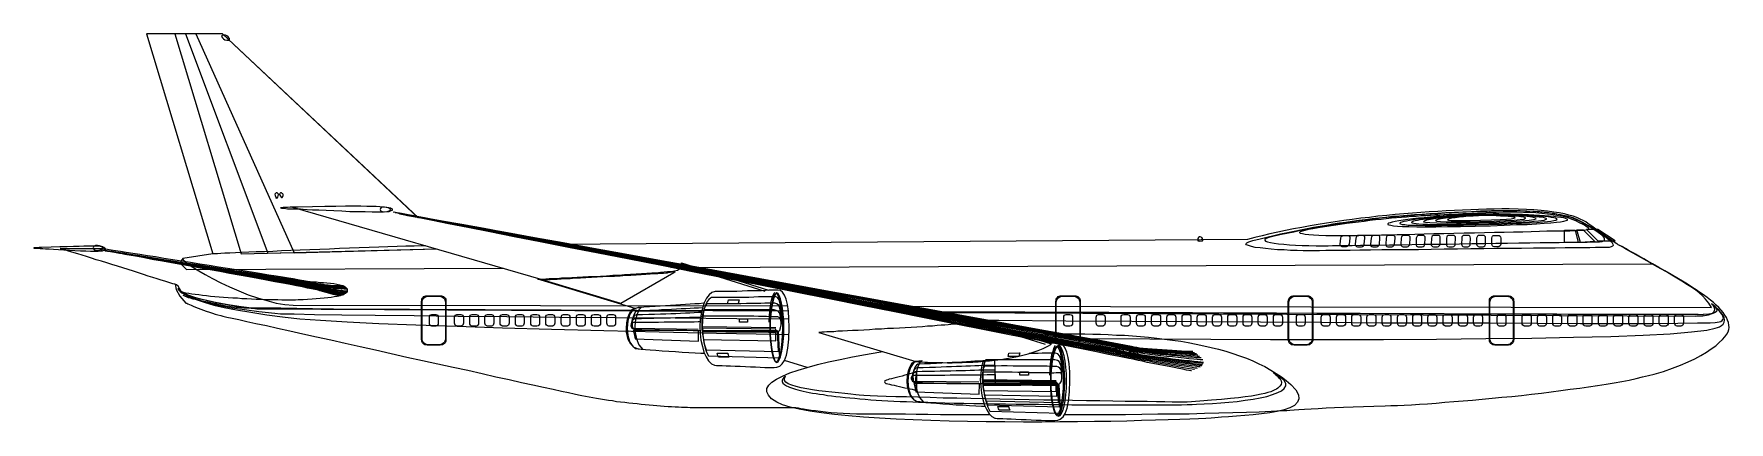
# Model space of a CAD drawing. Header units: millimetres. Extents: x -2022 to -1899, y 1897 to 1925.
import ezdxf

# ---------------------------------------------------------------- set-up
doc = ezdxf.new("R2010")
doc.units = ezdxf.units.MM
doc.header["$LTSCALE"] = 10
doc.layers.add('Aeronaves', color=2, linetype='Continuous')

msp = doc.modelspace()

# ---------------------------------------------------------------- linework, layer by layer
at = {"layer": 'Aeronaves'}
for p, q in [((-2002.82, 1912.04), (-1984.87, 1906.85)), ((-1965.62, 1900.47), (-1967.26, 1900.98))]:
    msp.add_line(p, q, dxfattribs=at)
for points in [[(-2007.89, 1924.55), (-2013.38, 1924.55), (-2008.58, 1908.67), (-2010.75, 1908.33), (-2010.86, 1908.17)], [(-1993.74, 1911.28), (-2007.89, 1924.55), (-2011.32, 1924.55), (-2006.52, 1908.67), (-1992.43, 1909.04)], [(-2010.56, 1924.55), (-2004.61, 1908.71), (-1992.43, 1909.03)], [(-1993.74, 1911.28), (-2007.89, 1924.55), (-2010.56, 1924.55)], [(-2009.8, 1924.55), (-2002.71, 1908.75), (-1992.42, 1909.03)], [(-1993.74, 1911.28), (-2007.89, 1924.55), (-2009.8, 1924.55)], [(-2007.8, 1924.46), (-2007.89, 1924.45), (-2007.94, 1924.4), (-2007.93, 1924.33), (-2007.89, 1924.26), (-2007.81, 1924.19), (-2007.7, 1924.13), (-2007.57, 1924.09), (-2007.43, 1924.09), (-2007.38, 1924.12), (-2007.37, 1924.16), (-2007.38, 1924.22), (-2007.42, 1924.28), (-2007.48, 1924.35), (-2007.57, 1924.41), (-2007.67, 1924.45), (-2007.8, 1924.46)], [(-1993.72, 1911.28), (-2007.89, 1924.55)], [(-2003.98, 1912.67), (-2003.99, 1912.7), (-2004, 1912.75), (-2004.04, 1912.85), (-2004.07, 1913), (-2004.05, 1913.04), (-2004.01, 1913.08), (-2003.98, 1913.09), (-2003.95, 1913.1), (-2003.94, 1913.09), (-2003.9, 1913.05), (-2003.86, 1913), (-2003.85, 1912.96), (-2003.85, 1912.91), (-2003.87, 1912.85), (-2003.91, 1912.77), (-2003.98, 1912.67)], [(-2003.58, 1912.68), (-2003.6, 1912.7), (-2003.62, 1912.76), (-2003.67, 1912.84), (-2003.73, 1912.95), (-2003.73, 1913), (-2003.7, 1913.05), (-2003.66, 1913.09), (-2003.65, 1913.1), (-2003.63, 1913.09), (-2003.6, 1913.06), (-2003.54, 1913.03), (-2003.53, 1912.99), (-2003.53, 1912.94), (-2003.53, 1912.87), (-2003.54, 1912.79), (-2003.58, 1912.68)], [(-1995.79, 1911.97), (-1995.86, 1911.99), (-1995.93, 1912), (-1996.04, 1912.02), (-1996.16, 1912.04), (-1996.32, 1912.05), (-1996.52, 1912.07), (-1996.77, 1912.09), (-1997.08, 1912.1), (-1997.45, 1912.1), (-1997.88, 1912.11), (-1998.4, 1912.11), (-1999, 1912.11), (-1999.69, 1912.1), (-2000.48, 1912.09), (-2001.38, 1912.07), (-2002.4, 1912.05), (-2002.44, 1912.05), (-2002.53, 1912.05), (-2002.65, 1912.05), (-2002.82, 1912.04), (-2003, 1912.04), (-2003.18, 1912.02), (-2003.34, 1912.02), (-2003.49, 1912.01), (-2003.61, 1912), (-2003.67, 1912), (-2003.68, 1911.99), (-2003.61, 1911.97), (-2003.44, 1911.96), (-2003.19, 1911.93), (-2002.81, 1911.92), (-2002.31, 1911.91), (-2002.25, 1911.91), (-2002.06, 1911.9), (-2001.75, 1911.88), (-2001.37, 1911.86), (-2000.91, 1911.85), (-2000.39, 1911.82), (-1999.83, 1911.79), (-1999.26, 1911.77), (-1998.68, 1911.74), (-1998.11, 1911.73), (-1997.56, 1911.72), (-1997.06, 1911.71), (-1996.62, 1911.71), (-1996.25, 1911.71), (-1995.98, 1911.72), (-1995.83, 1911.74), (-1995.68, 1911.79), (-1995.6, 1911.83), (-1995.59, 1911.88), (-1995.62, 1911.91), (-1995.67, 1911.93), (-1995.73, 1911.96), (-1995.77, 1911.97), (-1995.79, 1911.97)], [(-1996.18, 1912.05), (-1996.3, 1912.05), (-1996.4, 1912.01), (-1996.45, 1911.95), (-1996.48, 1911.88), (-1996.47, 1911.81), (-1996.4, 1911.76), (-1996.32, 1911.72), (-1996.18, 1911.71), (-1995.97, 1911.73), (-1995.83, 1911.77), (-1995.76, 1911.83), (-1995.74, 1911.88), (-1995.78, 1911.93), (-1995.87, 1911.99), (-1996, 1912.02), (-1996.18, 1912.05)], [(-1937.75, 1901.61), (-1937.78, 1901.61), (-1937.9, 1901.62), (-1938.08, 1901.62), (-1938.3, 1901.63), (-1938.58, 1901.64), (-1938.9, 1901.67), (-1939.24, 1901.68), (-1939.6, 1901.71), (-1939.97, 1901.73), (-1940.34, 1901.76), (-1940.69, 1901.78), (-1941.02, 1901.81), (-1941.33, 1901.83), (-1941.6, 1901.87), (-1941.81, 1901.9), (-1941.98, 1901.94), (-1942.19, 1901.97), (-1942.69, 1902.08), (-1943.46, 1902.22), (-1944.48, 1902.41), (-1945.72, 1902.63), (-1947.17, 1902.9), (-1948.82, 1903.19), (-1950.64, 1903.52), (-1952.6, 1903.89), (-1954.71, 1904.27), (-1956.92, 1904.67), (-1959.23, 1905.09), (-1961.61, 1905.52), (-1964.04, 1905.96), (-1966.52, 1906.42), (-1969.01, 1906.87), (-1971.5, 1907.32), (-1973.98, 1907.77), (-1976.41, 1908.21), (-1978.77, 1908.64), (-1981.07, 1909.05), (-1983.25, 1909.46), (-1985.33, 1909.83), (-1987.27, 1910.18), (-1989.05, 1910.5), (-1990.66, 1910.79), (-1992.07, 1911.04), (-1993.27, 1911.27), (-1994.23, 1911.44), (-1994.94, 1911.58), (-1995.39, 1911.65), (-1995.54, 1911.68)], [(-1937.62, 1901.53), (-1937.66, 1901.53), (-1937.77, 1901.54), (-1937.96, 1901.54), (-1938.2, 1901.55), (-1938.48, 1901.58), (-1938.81, 1901.59), (-1939.17, 1901.62), (-1939.54, 1901.64), (-1939.91, 1901.67), (-1940.29, 1901.69), (-1940.65, 1901.72), (-1941, 1901.75), (-1941.3, 1901.78), (-1941.58, 1901.81), (-1941.8, 1901.85), (-1941.96, 1901.87), (-1942.18, 1901.91), (-1942.68, 1902.01), (-1943.45, 1902.15), (-1944.45, 1902.34), (-1945.7, 1902.57), (-1947.16, 1902.84), (-1948.8, 1903.14), (-1950.62, 1903.47), (-1952.57, 1903.84), (-1954.68, 1904.22), (-1956.89, 1904.63), (-1959.19, 1905.05), (-1961.57, 1905.48), (-1964.01, 1905.93), (-1966.48, 1906.38), (-1968.97, 1906.84), (-1971.46, 1907.28), (-1973.93, 1907.74), (-1976.36, 1908.19), (-1978.72, 1908.62), (-1981.01, 1909.04), (-1983.19, 1909.43), (-1985.26, 1909.81), (-1987.21, 1910.17), (-1988.98, 1910.49), (-1990.59, 1910.78), (-1992, 1911.03), (-1993.19, 1911.25), (-1994.16, 1911.43), (-1994.87, 1911.55), (-1995.31, 1911.64), (-1995.46, 1911.67)], [(-1937.49, 1901.44), (-1937.53, 1901.44), (-1937.66, 1901.45), (-1937.85, 1901.47), (-1938.09, 1901.48), (-1938.39, 1901.49), (-1938.72, 1901.52), (-1939.08, 1901.54), (-1939.46, 1901.57), (-1939.85, 1901.59), (-1940.24, 1901.62), (-1940.62, 1901.66), (-1940.96, 1901.68), (-1941.29, 1901.72), (-1941.56, 1901.76), (-1941.79, 1901.78), (-1941.95, 1901.82), (-1942.17, 1901.86), (-1942.66, 1901.96), (-1943.42, 1902.1), (-1944.44, 1902.29), (-1945.69, 1902.52), (-1947.13, 1902.79), (-1948.77, 1903.09), (-1950.59, 1903.42), (-1952.55, 1903.79), (-1954.64, 1904.17), (-1956.85, 1904.58), (-1959.17, 1905), (-1961.54, 1905.44), (-1963.97, 1905.89), (-1966.45, 1906.33), (-1968.92, 1906.79), (-1971.41, 1907.25), (-1973.88, 1907.7), (-1976.29, 1908.15), (-1978.66, 1908.58), (-1980.94, 1909), (-1983.13, 1909.39), (-1985.2, 1909.77), (-1987.13, 1910.13), (-1988.91, 1910.46), (-1990.51, 1910.75), (-1991.92, 1911.01), (-1993.11, 1911.22), (-1994.08, 1911.4), (-1994.79, 1911.53), (-1995.24, 1911.62), (-1995.39, 1911.64)], [(-1937.38, 1901.36), (-1937.42, 1901.36), (-1937.54, 1901.38), (-1937.75, 1901.39), (-1938, 1901.4), (-1938.29, 1901.43), (-1938.63, 1901.44), (-1939.02, 1901.47), (-1939.4, 1901.5), (-1939.8, 1901.53), (-1940.2, 1901.55), (-1940.58, 1901.59), (-1940.93, 1901.63), (-1941.26, 1901.66), (-1941.54, 1901.69), (-1941.77, 1901.73), (-1941.94, 1901.76), (-1942.15, 1901.8), (-1942.65, 1901.9), (-1943.41, 1902.04), (-1944.43, 1902.23), (-1945.67, 1902.47), (-1947.12, 1902.74), (-1948.76, 1903.04), (-1950.56, 1903.37), (-1952.53, 1903.74), (-1954.62, 1904.12), (-1956.83, 1904.54), (-1959.13, 1904.96), (-1961.5, 1905.4), (-1963.93, 1905.85), (-1966.39, 1906.31), (-1968.88, 1906.76), (-1971.36, 1907.22), (-1973.83, 1907.67), (-1976.24, 1908.12), (-1978.6, 1908.56), (-1980.89, 1908.97), (-1983.08, 1909.38), (-1985.13, 1909.76), (-1987.07, 1910.12), (-1988.84, 1910.44), (-1990.45, 1910.73), (-1991.86, 1910.99), (-1993.05, 1911.21), (-1994, 1911.39), (-1994.71, 1911.51), (-1995.16, 1911.6), (-1995.31, 1911.63)], [(-1937.26, 1901.25), (-1937.31, 1901.25), (-1937.44, 1901.26), (-1937.63, 1901.28), (-1937.9, 1901.3), (-1938.2, 1901.33), (-1938.56, 1901.35), (-1938.94, 1901.38), (-1939.35, 1901.41), (-1939.75, 1901.45), (-1940.16, 1901.48), (-1940.55, 1901.52), (-1940.92, 1901.55), (-1941.25, 1901.59), (-1941.54, 1901.63), (-1941.77, 1901.67), (-1941.94, 1901.71), (-1942.15, 1901.75), (-1942.65, 1901.85), (-1943.41, 1901.99), (-1944.43, 1902.18), (-1945.66, 1902.41), (-1947.11, 1902.69), (-1948.75, 1902.99), (-1950.55, 1903.32), (-1952.51, 1903.69), (-1954.61, 1904.07), (-1956.8, 1904.49), (-1959.1, 1904.91), (-1961.48, 1905.35), (-1963.9, 1905.8), (-1966.37, 1906.26), (-1968.85, 1906.71), (-1971.32, 1907.18), (-1973.78, 1907.63), (-1976.19, 1908.09), (-1978.55, 1908.52), (-1980.83, 1908.94), (-1983.01, 1909.34), (-1985.07, 1909.72), (-1987, 1910.08), (-1988.78, 1910.41), (-1990.37, 1910.7), (-1991.78, 1910.97), (-1992.97, 1911.18), (-1993.94, 1911.36), (-1994.64, 1911.49), (-1995.08, 1911.58), (-1995.24, 1911.6)], [(-1937.15, 1901.15), (-1937.2, 1901.15), (-1937.33, 1901.16), (-1937.53, 1901.17), (-1937.8, 1901.2), (-1938.11, 1901.22), (-1938.48, 1901.26), (-1938.86, 1901.3), (-1939.28, 1901.34), (-1939.7, 1901.38), (-1940.11, 1901.41), (-1940.52, 1901.45), (-1940.88, 1901.49), (-1941.23, 1901.54), (-1941.52, 1901.58), (-1941.76, 1901.61), (-1941.93, 1901.64), (-1942.14, 1901.68), (-1942.64, 1901.78), (-1943.4, 1901.94), (-1944.42, 1902.13), (-1945.65, 1902.36), (-1947.1, 1902.62), (-1948.72, 1902.94), (-1950.53, 1903.27), (-1952.48, 1903.64), (-1954.58, 1904.03), (-1956.78, 1904.44), (-1959.06, 1904.87), (-1961.44, 1905.32), (-1963.87, 1905.76), (-1966.32, 1906.22), (-1968.8, 1906.69), (-1971.27, 1907.14), (-1973.73, 1907.6), (-1976.14, 1908.05), (-1978.49, 1908.49), (-1980.78, 1908.91), (-1982.95, 1909.32), (-1985.01, 1909.7), (-1986.94, 1910.07), (-1988.7, 1910.4), (-1990.31, 1910.69), (-1991.7, 1910.94), (-1992.9, 1911.17), (-1993.86, 1911.35), (-1994.57, 1911.48), (-1995.01, 1911.57), (-1995.16, 1911.59)], [(-1995.08, 1911.57), (-1994.93, 1911.54), (-1994.5, 1911.45), (-1993.79, 1911.32), (-1992.82, 1911.15), (-1991.64, 1910.92), (-1990.23, 1910.66), (-1988.64, 1910.36), (-1986.88, 1910.03), (-1984.94, 1909.67), (-1982.89, 1909.29), (-1980.71, 1908.89), (-1978.44, 1908.45), (-1976.09, 1908.01), (-1973.67, 1907.56), (-1971.22, 1907.11), (-1968.76, 1906.64), (-1966.28, 1906.18), (-1963.83, 1905.72), (-1961.4, 1905.26), (-1959.04, 1904.82), (-1956.75, 1904.39), (-1954.55, 1903.98), (-1952.46, 1903.59), (-1950.51, 1903.22), (-1948.71, 1902.88), (-1947.07, 1902.57), (-1945.64, 1902.3), (-1944.39, 1902.06), (-1943.39, 1901.87), (-1942.62, 1901.73), (-1942.13, 1901.63), (-1941.91, 1901.59), (-1941.75, 1901.55), (-1941.51, 1901.52), (-1941.21, 1901.48), (-1940.86, 1901.43), (-1940.48, 1901.39), (-1940.07, 1901.34), (-1939.64, 1901.29), (-1939.22, 1901.25), (-1938.8, 1901.2), (-1938.39, 1901.16), (-1938.03, 1901.12), (-1937.69, 1901.1), (-1937.43, 1901.07), (-1937.21, 1901.05), (-1937.08, 1901.03), (-1937.03, 1901.03)], [(-1995.08, 1911.57), (-1994.93, 1911.54), (-1994.5, 1911.45), (-1993.79, 1911.32), (-1992.82, 1911.13), (-1991.64, 1910.92), (-1990.24, 1910.65), (-1988.64, 1910.35), (-1986.88, 1910.02), (-1984.96, 1909.65), (-1982.9, 1909.27), (-1980.73, 1908.85), (-1978.45, 1908.43), (-1976.1, 1907.98), (-1973.69, 1907.53), (-1971.24, 1907.06), (-1968.77, 1906.59), (-1966.29, 1906.13), (-1963.84, 1905.66), (-1961.41, 1905.2), (-1959.05, 1904.76), (-1956.76, 1904.31), (-1954.57, 1903.91), (-1952.48, 1903.51), (-1950.53, 1903.13), (-1948.74, 1902.79), (-1947.1, 1902.48), (-1945.65, 1902.2), (-1944.42, 1901.97), (-1943.41, 1901.78), (-1942.65, 1901.63), (-1942.15, 1901.53), (-1941.94, 1901.49), (-1941.77, 1901.45), (-1941.53, 1901.41), (-1941.23, 1901.36), (-1940.87, 1901.31), (-1940.49, 1901.26), (-1940.07, 1901.21), (-1939.64, 1901.15), (-1939.21, 1901.1), (-1938.77, 1901.05), (-1938.37, 1901), (-1938, 1900.96), (-1937.66, 1900.92), (-1937.38, 1900.89), (-1937.17, 1900.87), (-1937.03, 1900.84), (-1936.98, 1900.84)], [(-1937.01, 1900.75), (-1937.06, 1900.75), (-1937.2, 1900.78), (-1937.4, 1900.81), (-1937.69, 1900.83), (-1938.03, 1900.88), (-1938.41, 1900.92), (-1938.81, 1900.97), (-1939.24, 1901.03), (-1939.68, 1901.08), (-1940.11, 1901.15), (-1940.53, 1901.2), (-1940.92, 1901.26), (-1941.28, 1901.31), (-1941.58, 1901.36), (-1941.82, 1901.4), (-1942, 1901.44), (-1942.22, 1901.49), (-1942.71, 1901.58), (-1943.48, 1901.73), (-1944.48, 1901.92), (-1945.71, 1902.16), (-1947.15, 1902.44), (-1948.79, 1902.75), (-1950.58, 1903.09), (-1952.53, 1903.47), (-1954.61, 1903.87), (-1956.8, 1904.29), (-1959.09, 1904.72), (-1961.45, 1905.18), (-1963.87, 1905.63), (-1966.32, 1906.1), (-1968.78, 1906.57), (-1971.25, 1907.04), (-1973.7, 1907.5), (-1976.1, 1907.96), (-1978.45, 1908.42), (-1980.71, 1908.83), (-1982.89, 1909.25), (-1984.94, 1909.65), (-1986.86, 1910), (-1988.63, 1910.35), (-1990.22, 1910.65), (-1991.61, 1910.92), (-1992.81, 1911.13), (-1993.76, 1911.32), (-1994.47, 1911.45), (-1994.9, 1911.54), (-1995.06, 1911.57)], [(-1937.05, 1900.65), (-1937.1, 1900.65), (-1937.24, 1900.68), (-1937.44, 1900.7), (-1937.73, 1900.74), (-1938.06, 1900.79), (-1938.44, 1900.84), (-1938.85, 1900.89), (-1939.28, 1900.96), (-1939.71, 1901.02), (-1940.15, 1901.08), (-1940.57, 1901.15), (-1940.96, 1901.2), (-1941.32, 1901.26), (-1941.63, 1901.31), (-1941.87, 1901.36), (-1942.05, 1901.4), (-1942.27, 1901.44), (-1942.76, 1901.54), (-1943.53, 1901.69), (-1944.53, 1901.89), (-1945.76, 1902.13), (-1947.2, 1902.41), (-1948.82, 1902.71), (-1950.63, 1903.05), (-1952.57, 1903.44), (-1954.64, 1903.83), (-1956.84, 1904.25), (-1959.12, 1904.69), (-1961.48, 1905.14), (-1963.89, 1905.59), (-1966.34, 1906.06), (-1968.81, 1906.54), (-1971.27, 1907.01), (-1973.71, 1907.48), (-1976.11, 1907.93), (-1978.46, 1908.39), (-1980.73, 1908.82), (-1982.89, 1909.23), (-1984.94, 1909.62), (-1986.86, 1909.99), (-1988.63, 1910.32), (-1990.22, 1910.63), (-1991.61, 1910.89), (-1992.8, 1911.12), (-1993.75, 1911.31), (-1994.46, 1911.44), (-1994.89, 1911.53), (-1995.04, 1911.55)], [(-1937.11, 1900.58), (-1937.16, 1900.59), (-1937.3, 1900.6), (-1937.5, 1900.63), (-1937.78, 1900.67), (-1938.11, 1900.72), (-1938.5, 1900.77), (-1938.9, 1900.83), (-1939.33, 1900.89), (-1939.77, 1900.96), (-1940.2, 1901.02), (-1940.62, 1901.08), (-1941.01, 1901.15), (-1941.37, 1901.21), (-1941.67, 1901.26), (-1941.93, 1901.31), (-1942.1, 1901.35), (-1942.32, 1901.39), (-1942.81, 1901.49), (-1943.56, 1901.64), (-1944.57, 1901.83), (-1945.8, 1902.08), (-1947.24, 1902.36), (-1948.86, 1902.67), (-1950.67, 1903.02), (-1952.61, 1903.38), (-1954.68, 1903.79), (-1956.87, 1904.21), (-1959.15, 1904.65), (-1961.5, 1905.1), (-1963.9, 1905.57), (-1966.36, 1906.04), (-1968.82, 1906.51), (-1971.27, 1906.99), (-1973.71, 1907.46), (-1976.11, 1907.92), (-1978.45, 1908.36), (-1980.71, 1908.81), (-1982.89, 1909.22), (-1984.93, 1909.61), (-1986.85, 1909.98), (-1988.6, 1910.32), (-1990.19, 1910.63), (-1991.59, 1910.89), (-1992.77, 1911.12), (-1993.72, 1911.3), (-1994.43, 1911.44), (-1994.87, 1911.53), (-1995.02, 1911.55)], [(-1937.19, 1900.49), (-1937.24, 1900.5), (-1937.36, 1900.51), (-1937.58, 1900.55), (-1937.86, 1900.59), (-1938.19, 1900.64), (-1938.56, 1900.69), (-1938.97, 1900.75), (-1939.4, 1900.82), (-1939.83, 1900.89), (-1940.26, 1900.96), (-1940.67, 1901.03), (-1941.06, 1901.1), (-1941.43, 1901.16), (-1941.73, 1901.21), (-1941.99, 1901.26), (-1942.17, 1901.3), (-1942.37, 1901.34), (-1942.87, 1901.44), (-1943.62, 1901.59), (-1944.62, 1901.78), (-1945.84, 1902.02), (-1947.27, 1902.3), (-1948.89, 1902.62), (-1950.68, 1902.96), (-1952.62, 1903.35), (-1954.69, 1903.75), (-1956.88, 1904.17), (-1959.15, 1904.62), (-1961.5, 1905.07), (-1963.92, 1905.53), (-1966.36, 1906), (-1968.81, 1906.48), (-1971.27, 1906.95), (-1973.71, 1907.42), (-1976.1, 1907.89), (-1978.44, 1908.34), (-1980.7, 1908.78), (-1982.86, 1909.2), (-1984.92, 1909.6), (-1986.82, 1909.97), (-1988.59, 1910.31), (-1990.17, 1910.61), (-1991.56, 1910.88), (-1992.74, 1911.11), (-1993.7, 1911.29), (-1994.41, 1911.43), (-1994.84, 1911.51), (-1994.99, 1911.54)], [(-1937.42, 1900.4), (-1937.47, 1900.41), (-1937.59, 1900.42), (-1937.8, 1900.46), (-1938.06, 1900.5), (-1938.38, 1900.55), (-1938.75, 1900.61), (-1939.14, 1900.68), (-1939.55, 1900.75), (-1939.97, 1900.82), (-1940.39, 1900.89), (-1940.79, 1900.96), (-1941.18, 1901.03), (-1941.52, 1901.1), (-1941.82, 1901.15), (-1942.07, 1901.2), (-1942.24, 1901.24), (-1942.46, 1901.29), (-1942.95, 1901.38), (-1943.7, 1901.53), (-1944.71, 1901.73), (-1945.93, 1901.97), (-1947.36, 1902.25), (-1948.99, 1902.57), (-1950.77, 1902.91), (-1952.71, 1903.3), (-1954.77, 1903.7), (-1956.96, 1904.13), (-1959.23, 1904.57), (-1961.57, 1905.02), (-1963.97, 1905.49), (-1966.41, 1905.98), (-1968.86, 1906.45), (-1971.31, 1906.93), (-1973.74, 1907.4), (-1976.14, 1907.87), (-1978.46, 1908.31), (-1980.73, 1908.76), (-1982.87, 1909.18), (-1984.92, 1909.57), (-1986.82, 1909.94), (-1988.58, 1910.28), (-1990.17, 1910.59), (-1991.55, 1910.87), (-1992.73, 1911.1), (-1993.69, 1911.27), (-1994.38, 1911.41), (-1994.82, 1911.5), (-1994.97, 1911.53)], [(-1937.63, 1900.31), (-1937.68, 1900.32), (-1937.81, 1900.34), (-1938, 1900.37), (-1938.27, 1900.42), (-1938.57, 1900.47), (-1938.93, 1900.54), (-1939.31, 1900.61), (-1939.7, 1900.68), (-1940.11, 1900.75), (-1940.52, 1900.83), (-1940.91, 1900.91), (-1941.28, 1900.97), (-1941.61, 1901.03), (-1941.9, 1901.1), (-1942.14, 1901.15), (-1942.31, 1901.19), (-1942.52, 1901.22), (-1943.01, 1901.33), (-1943.77, 1901.48), (-1944.77, 1901.68), (-1945.99, 1901.92), (-1947.41, 1902.2), (-1949.04, 1902.52), (-1950.82, 1902.88), (-1952.75, 1903.24), (-1954.82, 1903.65), (-1956.99, 1904.08), (-1959.27, 1904.53), (-1961.61, 1904.99), (-1964.01, 1905.46), (-1966.43, 1905.94), (-1968.88, 1906.41), (-1971.32, 1906.89), (-1973.75, 1907.37), (-1976.14, 1907.83), (-1978.46, 1908.29), (-1980.71, 1908.73), (-1982.87, 1909.15), (-1984.91, 1909.55), (-1986.81, 1909.93), (-1988.57, 1910.27), (-1990.14, 1910.57), (-1991.54, 1910.84), (-1992.71, 1911.08), (-1993.66, 1911.26), (-1994.36, 1911.4), (-1994.79, 1911.49), (-1994.94, 1911.51)], [(-1937.86, 1900.22), (-1937.9, 1900.23), (-1938.03, 1900.25), (-1938.22, 1900.28), (-1938.47, 1900.34), (-1938.77, 1900.4), (-1939.1, 1900.46), (-1939.47, 1900.53), (-1939.87, 1900.6), (-1940.26, 1900.68), (-1940.65, 1900.75), (-1941.04, 1900.83), (-1941.39, 1900.91), (-1941.71, 1900.97), (-1941.99, 1901.03), (-1942.22, 1901.08), (-1942.38, 1901.12), (-1942.6, 1901.16), (-1943.08, 1901.26), (-1943.84, 1901.41), (-1944.83, 1901.62), (-1946.05, 1901.86), (-1947.49, 1902.14), (-1949.1, 1902.47), (-1950.88, 1902.81), (-1952.81, 1903.19), (-1954.87, 1903.6), (-1957.04, 1904.03), (-1959.31, 1904.49), (-1961.64, 1904.95), (-1964.03, 1905.42), (-1966.46, 1905.9), (-1968.91, 1906.38), (-1971.35, 1906.87), (-1973.78, 1907.34), (-1976.15, 1907.82), (-1978.48, 1908.28), (-1980.73, 1908.72), (-1982.87, 1909.14), (-1984.91, 1909.53), (-1986.81, 1909.91), (-1988.55, 1910.26), (-1990.13, 1910.57), (-1991.51, 1910.84), (-1992.69, 1911.07), (-1993.63, 1911.26), (-1994.33, 1911.4), (-1994.77, 1911.49), (-1994.92, 1911.51)], [(-1904.56, 1907.95), (-1904.6, 1907.96), (-1904.65, 1907.98), (-1904.7, 1908.02), (-1904.76, 1908.06), (-1904.83, 1908.1), (-1904.9, 1908.15), (-1904.99, 1908.2), (-1905.11, 1908.26), (-1905.54, 1908.5), (-1905.92, 1908.71), (-1906.25, 1908.9), (-1906.53, 1909.06), (-1906.75, 1909.19), (-1906.91, 1909.28), (-1907.01, 1909.33), (-1907.05, 1909.36), (-1907.11, 1909.39), (-1907.29, 1909.52), (-1907.56, 1909.7), (-1907.86, 1909.91), (-1908.21, 1910.14), (-1908.54, 1910.37), (-1908.83, 1910.59), (-1909.06, 1910.77), (-1909.2, 1910.87), (-1909.36, 1910.98), (-1909.55, 1911.08), (-1909.76, 1911.18), (-1910, 1911.29), (-1910.26, 1911.38), (-1910.57, 1911.46), (-1910.9, 1911.55), (-1911.27, 1911.63), (-1911.66, 1911.69), (-1912.11, 1911.76), (-1912.58, 1911.81), (-1913.1, 1911.86), (-1913.64, 1911.88), (-1914.24, 1911.9), (-1914.89, 1911.91), (-1915.42, 1911.91), (-1915.97, 1911.9), (-1916.53, 1911.9), (-1917.1, 1911.87), (-1917.67, 1911.86), (-1918.26, 1911.83), (-1918.84, 1911.81), (-1919.44, 1911.78), (-1920.05, 1911.74), (-1920.66, 1911.71), (-1921.27, 1911.65), (-1921.88, 1911.62), (-1922.5, 1911.55), (-1923.12, 1911.5), (-1923.74, 1911.44), (-1924.37, 1911.38), (-1924.99, 1911.3), (-1925.61, 1911.24), (-1926.23, 1911.15), (-1926.84, 1911.07), (-1927.47, 1910.98), (-1928.08, 1910.89), (-1928.69, 1910.79), (-1929.28, 1910.69), (-1929.88, 1910.57), (-1930.47, 1910.47), (-1931.05, 1910.35), (-1931.62, 1910.23), (-1932.18, 1910.11), (-1932.73, 1909.98), (-1933.27, 1909.84), (-1933.81, 1909.7), (-1983.94, 1909.35)], [(-1947.02, 1897.07), (-1946.18, 1897.07), (-1945, 1897.07), (-1943.81, 1897.07), (-1942.61, 1897.08), (-1941.44, 1897.1), (-1940.27, 1897.11), (-1939.13, 1897.12), (-1938.01, 1897.13), (-1936.92, 1897.16), (-1935.87, 1897.18), (-1934.85, 1897.21), (-1933.88, 1897.24), (-1932.96, 1897.27), (-1932.09, 1897.31), (-1931.29, 1897.35), (-1931.25, 1897.35), (-1931.15, 1897.36), (-1930.97, 1897.37), (-1930.75, 1897.39), (-1930.44, 1897.4), (-1930.08, 1897.43), (-1929.68, 1897.45), (-1929.21, 1897.48), (-1928.69, 1897.5), (-1928.12, 1897.54), (-1927.51, 1897.57), (-1926.86, 1897.59), (-1926.16, 1897.62), (-1925.42, 1897.64), (-1924.66, 1897.67), (-1923.86, 1897.69), (-1923.43, 1897.71), (-1922.97, 1897.73), (-1922.47, 1897.74), (-1921.94, 1897.78), (-1921.38, 1897.81), (-1920.78, 1897.84), (-1920.17, 1897.9), (-1919.54, 1897.95), (-1918.89, 1898), (-1918.22, 1898.05), (-1917.53, 1898.11), (-1916.83, 1898.18), (-1916.13, 1898.24), (-1915.42, 1898.31), (-1914.7, 1898.38), (-1913.99, 1898.45), (-1913.28, 1898.54), (-1912.56, 1898.62), (-1911.85, 1898.71), (-1911.15, 1898.8), (-1910.47, 1898.89), (-1909.79, 1898.98), (-1909.15, 1899.06), (-1908.51, 1899.17), (-1907.89, 1899.27), (-1907.3, 1899.36), (-1906.75, 1899.46), (-1906.21, 1899.56), (-1905.7, 1899.66), (-1905.25, 1899.78), (-1904.81, 1899.88), (-1904.42, 1899.98), (-1903.73, 1900.18), (-1903.09, 1900.41), (-1902.5, 1900.63), (-1901.96, 1900.87), (-1901.47, 1901.1), (-1901.03, 1901.34), (-1900.62, 1901.58), (-1900.28, 1901.81), (-1899.96, 1902.04), (-1899.71, 1902.27), (-1899.48, 1902.48), (-1899.3, 1902.69), (-1899.17, 1902.88), (-1899.07, 1903.05), (-1899.01, 1903.21), (-1899, 1903.35), (-1899.01, 1903.52), (-1899.05, 1903.71), (-1899.11, 1903.89), (-1899.19, 1904.07), (-1899.3, 1904.25), (-1899.43, 1904.43), (-1899.57, 1904.6), (-1899.73, 1904.79), (-1899.92, 1904.97), (-1900.13, 1905.15), (-1900.34, 1905.33), (-1900.58, 1905.52), (-1900.84, 1905.7), (-1901.1, 1905.89), (-1901.38, 1906.08), (-1901.68, 1906.27), (-1902.01, 1906.47), (-1902.36, 1906.7), (-1902.77, 1906.94), (-1903.19, 1907.18), (-1903.63, 1907.44), (-1904.08, 1907.69), (-1904.52, 1907.95), (-1904.97, 1908.2), (-1905.39, 1908.43), (-1905.77, 1908.64), (-1906.12, 1908.85), (-1906.44, 1909.01), (-1906.69, 1909.17), (-1906.89, 1909.27), (-1907.01, 1909.33), (-1907.05, 1909.36), (-1907.11, 1909.39), (-1907.29, 1909.52), (-1907.56, 1909.7), (-1907.86, 1909.91), (-1908.21, 1910.14), (-1908.54, 1910.37), (-1908.83, 1910.59), (-1909.06, 1910.77), (-1909.2, 1910.87), (-1909.36, 1910.98), (-1909.55, 1911.08), (-1909.76, 1911.18), (-1910, 1911.29), (-1910.26, 1911.38), (-1910.57, 1911.46), (-1910.9, 1911.55), (-1911.27, 1911.63), (-1911.66, 1911.69), (-1912.11, 1911.76), (-1912.58, 1911.81), (-1913.1, 1911.86), (-1913.64, 1911.88), (-1914.24, 1911.9), (-1914.89, 1911.91), (-1915.42, 1911.91), (-1915.97, 1911.9), (-1916.53, 1911.9), (-1917.1, 1911.87), (-1917.67, 1911.86), (-1918.26, 1911.83), (-1918.84, 1911.81), (-1919.44, 1911.78), (-1920.05, 1911.74), (-1920.66, 1911.71), (-1921.27, 1911.65), (-1921.88, 1911.62), (-1922.5, 1911.55), (-1923.12, 1911.5), (-1923.74, 1911.44), (-1924.37, 1911.38), (-1924.99, 1911.3), (-1925.61, 1911.24), (-1926.23, 1911.15), (-1926.84, 1911.07), (-1927.47, 1910.98), (-1928.08, 1910.89), (-1928.69, 1910.79), (-1929.28, 1910.69), (-1929.88, 1910.57), (-1930.47, 1910.47), (-1931.05, 1910.35), (-1931.62, 1910.23), (-1932.18, 1910.11), (-1932.73, 1909.98), (-1933.27, 1909.84), (-1933.81, 1909.7), (-1983.94, 1909.35)], [(-1900.27, 1904.79), (-1900.47, 1905.11), (-1900.69, 1905.39), (-1900.91, 1905.65), (-1901.16, 1905.86), (-1901.4, 1906.05), (-1901.65, 1906.22), (-1901.88, 1906.37), (-1902.11, 1906.51), (-1902.41, 1906.7), (-1902.77, 1906.92), (-1903.14, 1907.13), (-1903.53, 1907.36), (-1903.94, 1907.6), (-1904.36, 1907.84), (-1904.76, 1908.07), (-1905.16, 1908.3), (-1905.54, 1908.52), (-1905.89, 1908.71), (-1906.21, 1908.9), (-1906.49, 1909.05), (-1906.73, 1909.18), (-1906.9, 1909.28), (-1907.01, 1909.33), (-1907.05, 1909.36), (-1907.11, 1909.39), (-1907.29, 1909.52), (-1907.56, 1909.7), (-1907.86, 1909.91), (-1908.21, 1910.14), (-1908.54, 1910.37), (-1908.83, 1910.59), (-1909.06, 1910.77), (-1909.2, 1910.87), (-1909.36, 1910.98), (-1909.55, 1911.08), (-1909.76, 1911.18), (-1910, 1911.29), (-1910.26, 1911.38), (-1910.57, 1911.46), (-1910.9, 1911.55), (-1911.27, 1911.63), (-1911.66, 1911.69), (-1912.11, 1911.76), (-1912.58, 1911.81), (-1913.1, 1911.86), (-1913.64, 1911.88), (-1914.24, 1911.9), (-1914.89, 1911.91), (-1915.42, 1911.91), (-1915.97, 1911.9), (-1916.53, 1911.9), (-1917.1, 1911.87), (-1917.67, 1911.86), (-1918.26, 1911.83), (-1918.84, 1911.81), (-1919.44, 1911.78), (-1920.05, 1911.74), (-1920.66, 1911.71), (-1921.27, 1911.65), (-1921.88, 1911.62), (-1922.5, 1911.55), (-1923.12, 1911.5), (-1923.74, 1911.44), (-1924.37, 1911.38), (-1924.99, 1911.3), (-1925.61, 1911.24), (-1926.23, 1911.15), (-1926.84, 1911.07), (-1927.47, 1910.98), (-1928.08, 1910.89), (-1928.69, 1910.79), (-1929.28, 1910.69), (-1929.88, 1910.57), (-1930.47, 1910.47), (-1931.05, 1910.35), (-1931.62, 1910.23), (-1932.18, 1910.11), (-1932.73, 1909.98), (-1933.27, 1909.84), (-1933.81, 1909.7), (-1983.94, 1909.35)], [(-1933.41, 1909.64), (-1932.89, 1909.76), (-1932.4, 1909.88), (-1931.89, 1909.99), (-1931.41, 1910.11), (-1930.92, 1910.21), (-1930.44, 1910.31), (-1929.97, 1910.41), (-1929.5, 1910.5), (-1929.03, 1910.59), (-1928.56, 1910.68), (-1928.1, 1910.75), (-1927.63, 1910.83), (-1927.16, 1910.91), (-1926.7, 1910.97), (-1926.23, 1911.04), (-1925.75, 1911.11), (-1925.28, 1911.16), (-1924.8, 1911.22), (-1924.3, 1911.27), (-1923.81, 1911.32), (-1923.3, 1911.38), (-1922.79, 1911.41), (-1922.27, 1911.46), (-1921.72, 1911.5), (-1921.18, 1911.54), (-1920.62, 1911.58), (-1920.05, 1911.62), (-1919.46, 1911.65), (-1918.85, 1911.68), (-1918.24, 1911.71), (-1917.61, 1911.74), (-1916.95, 1911.77), (-1916.57, 1911.78), (-1916.16, 1911.79), (-1915.7, 1911.81), (-1915.23, 1911.81), (-1914.74, 1911.81), (-1914.23, 1911.81), (-1913.71, 1911.78), (-1913.19, 1911.76), (-1912.67, 1911.72), (-1912.14, 1911.67), (-1911.65, 1911.59), (-1911.18, 1911.51), (-1910.72, 1911.41), (-1910.3, 1911.29), (-1909.92, 1911.13), (-1909.59, 1910.97), (-1909.29, 1910.79), (-1908.99, 1910.61), (-1908.71, 1910.44), (-1908.46, 1910.27), (-1908.22, 1910.12), (-1908, 1909.97), (-1907.81, 1909.81), (-1907.66, 1909.69), (-1907.53, 1909.56), (-1907.44, 1909.46), (-1907.39, 1909.36), (-1907.38, 1909.28), (-1907.43, 1909.22), (-1907.52, 1909.17), (-1907.66, 1909.14), (-1907.85, 1909.13), (-1908.02, 1909.13), (-1908.28, 1909.13), (-1908.64, 1909.13), (-1909.07, 1909.11), (-1909.59, 1909.11), (-1910.19, 1909.1), (-1910.84, 1909.1), (-1911.56, 1909.09), (-1912.32, 1909.09), (-1913.14, 1909.08), (-1914, 1909.06), (-1914.88, 1909.05), (-1915.79, 1909.05), (-1916.73, 1909.04), (-1917.67, 1909.03), (-1918.62, 1909.01), (-1919.58, 1909), (-1920.52, 1908.99), (-1921.44, 1908.97), (-1922.36, 1908.97), (-1923.25, 1908.96), (-1924.1, 1908.95), (-1924.91, 1908.94), (-1925.68, 1908.94), (-1926.39, 1908.92), (-1927.05, 1908.92), (-1927.63, 1908.91), (-1928.14, 1908.91), (-1928.59, 1908.9), (-1928.93, 1908.9), (-1929.18, 1908.9), (-1929.35, 1908.9), (-1929.77, 1908.9), (-1930.22, 1908.91), (-1930.69, 1908.92), (-1931.16, 1908.95), (-1931.63, 1908.97), (-1932.08, 1909.01), (-1932.51, 1909.05), (-1932.89, 1909.1), (-1933.24, 1909.14), (-1933.51, 1909.2), (-1933.73, 1909.27), (-1933.87, 1909.33), (-1933.92, 1909.39), (-1933.86, 1909.47), (-1933.71, 1909.55), (-1933.41, 1909.64)], [(-1928.33, 1909.25), (-1928.19, 1909.25), (-1927.96, 1909.25), (-1927.65, 1909.27), (-1927.25, 1909.27), (-1926.77, 1909.27), (-1926.23, 1909.28), (-1925.64, 1909.29), (-1924.98, 1909.29), (-1924.28, 1909.3), (-1923.53, 1909.32), (-1922.74, 1909.33), (-1921.92, 1909.34), (-1921.08, 1909.36), (-1920.21, 1909.37), (-1919.35, 1909.38), (-1918.47, 1909.39), (-1917.58, 1909.41), (-1916.72, 1909.42), (-1915.85, 1909.43), (-1915, 1909.44), (-1914.19, 1909.46), (-1913.4, 1909.47), (-1912.65, 1909.48), (-1911.94, 1909.5), (-1911.28, 1909.5), (-1910.68, 1909.51), (-1910.14, 1909.52), (-1909.67, 1909.52), (-1909.26, 1909.52), (-1908.94, 1909.53), (-1908.7, 1909.53), (-1908.56, 1909.53), (-1908.35, 1909.55), (-1908.18, 1909.57), (-1908.07, 1909.61), (-1908, 1909.66), (-1907.99, 1909.72), (-1908, 1909.8), (-1908.07, 1909.89), (-1908.17, 1909.99), (-1908.3, 1910.09), (-1908.45, 1910.21), (-1908.63, 1910.33), (-1908.82, 1910.46), (-1909.03, 1910.59), (-1909.27, 1910.73), (-1909.5, 1910.87), (-1909.76, 1911.01), (-1910.07, 1911.16), (-1910.42, 1911.29), (-1910.81, 1911.4), (-1911.23, 1911.49), (-1911.67, 1911.58), (-1912.13, 1911.64), (-1912.62, 1911.69), (-1913.11, 1911.73), (-1913.61, 1911.76), (-1914.1, 1911.77), (-1914.6, 1911.78), (-1915.09, 1911.78), (-1915.58, 1911.77), (-1916.05, 1911.77), (-1916.49, 1911.74), (-1916.91, 1911.73), (-1917.47, 1911.71), (-1918, 1911.68), (-1918.54, 1911.65), (-1919.06, 1911.63), (-1919.55, 1911.6), (-1920.05, 1911.57), (-1920.53, 1911.54), (-1921.01, 1911.5), (-1921.48, 1911.48), (-1921.94, 1911.44), (-1922.4, 1911.4), (-1922.84, 1911.36), (-1923.29, 1911.32), (-1923.73, 1911.29), (-1924.18, 1911.24), (-1924.61, 1911.18), (-1925.04, 1911.13), (-1925.47, 1911.08), (-1925.92, 1911.02), (-1926.35, 1910.97), (-1926.78, 1910.91), (-1927.23, 1910.83), (-1927.67, 1910.77), (-1928.12, 1910.69), (-1928.57, 1910.61), (-1929.03, 1910.52), (-1929.5, 1910.44), (-1929.97, 1910.35), (-1930.45, 1910.24), (-1930.95, 1910.14), (-1931.46, 1910.04), (-1931.96, 1909.93), (-1932.26, 1909.85), (-1932.46, 1909.77), (-1932.55, 1909.71), (-1932.56, 1909.65), (-1932.5, 1909.58), (-1932.36, 1909.53), (-1932.14, 1909.48), (-1931.88, 1909.43), (-1931.56, 1909.39), (-1931.18, 1909.36), (-1930.77, 1909.32), (-1930.33, 1909.29), (-1929.84, 1909.28), (-1929.36, 1909.27), (-1928.85, 1909.25), (-1928.33, 1909.25)], [(-1929.07, 1910.5), (-1928.56, 1910.59), (-1928.06, 1910.66), (-1927.58, 1910.74), (-1927.11, 1910.82), (-1926.65, 1910.88), (-1926.21, 1910.94), (-1925.78, 1910.99), (-1925.36, 1911.04), (-1924.95, 1911.1), (-1924.55, 1911.15), (-1924.15, 1911.18), (-1923.77, 1911.22), (-1923.4, 1911.26), (-1923.03, 1911.3), (-1922.66, 1911.32), (-1922.31, 1911.35), (-1921.95, 1911.38), (-1921.61, 1911.4), (-1921.27, 1911.43), (-1920.92, 1911.44), (-1920.58, 1911.46), (-1920.25, 1911.48), (-1919.91, 1911.49), (-1919.58, 1911.51), (-1919.23, 1911.53), (-1918.9, 1911.54), (-1918.56, 1911.55), (-1918.23, 1911.58), (-1917.89, 1911.59), (-1917.53, 1911.6), (-1917.19, 1911.63), (-1916.83, 1911.64), (-1916.32, 1911.67), (-1915.82, 1911.69), (-1915.32, 1911.71), (-1914.83, 1911.71), (-1914.34, 1911.71), (-1913.86, 1911.69), (-1913.4, 1911.68), (-1912.96, 1911.65), (-1912.53, 1911.62), (-1912.11, 1911.57), (-1911.71, 1911.51), (-1911.33, 1911.45), (-1910.99, 1911.38), (-1910.66, 1911.29), (-1910.35, 1911.18), (-1910.09, 1911.07), (-1909.82, 1910.94), (-1909.57, 1910.82), (-1909.34, 1910.69), (-1909.18, 1910.57), (-1909.15, 1910.47), (-1909.24, 1910.4), (-1909.5, 1910.35), (-1909.97, 1910.33), (-1910.07, 1910.33), (-1910.25, 1910.33), (-1910.51, 1910.32), (-1910.84, 1910.32), (-1911.22, 1910.31), (-1911.66, 1910.3), (-1912.16, 1910.3), (-1912.7, 1910.28), (-1913.29, 1910.27), (-1913.91, 1910.24), (-1914.57, 1910.23), (-1915.26, 1910.22), (-1915.96, 1910.21), (-1916.68, 1910.19), (-1917.4, 1910.17), (-1918.14, 1910.16), (-1918.88, 1910.14), (-1919.6, 1910.12), (-1920.33, 1910.11), (-1921.03, 1910.09), (-1921.7, 1910.07), (-1922.36, 1910.05), (-1922.98, 1910.04), (-1923.57, 1910.03), (-1924.11, 1910.02), (-1924.61, 1910), (-1925.05, 1909.99), (-1925.43, 1909.99), (-1925.75, 1909.98), (-1926.01, 1909.97), (-1926.18, 1909.97), (-1926.29, 1909.97), (-1926.98, 1909.97), (-1927.61, 1909.97), (-1928.15, 1909.98), (-1928.64, 1909.99), (-1929.04, 1910.02), (-1929.37, 1910.04), (-1929.64, 1910.07), (-1929.83, 1910.11), (-1929.97, 1910.14), (-1930.02, 1910.18), (-1930.02, 1910.23), (-1929.96, 1910.28), (-1929.83, 1910.33), (-1929.64, 1910.38), (-1929.39, 1910.45), (-1929.07, 1910.5)], [(-1916.83, 1911.54), (-1917.29, 1911.53), (-1917.75, 1911.51), (-1918.23, 1911.49), (-1918.7, 1911.46), (-1919.18, 1911.43), (-1919.67, 1911.4), (-1920.14, 1911.36), (-1920.59, 1911.32), (-1921.03, 1911.27), (-1921.44, 1911.24), (-1921.85, 1911.2), (-1922.22, 1911.15), (-1922.55, 1911.1), (-1922.86, 1911.06), (-1923.12, 1911.01), (-1923.34, 1910.96), (-1923.5, 1910.92), (-1923.62, 1910.88), (-1923.67, 1910.83), (-1923.67, 1910.79), (-1923.59, 1910.77), (-1923.45, 1910.73), (-1923.25, 1910.7), (-1922.96, 1910.68), (-1922.59, 1910.65), (-1922.13, 1910.64), (-1921.57, 1910.63), (-1920.94, 1910.63), (-1920.2, 1910.63), (-1919.35, 1910.64), (-1918.4, 1910.65), (-1917.34, 1910.68), (-1916.24, 1910.7), (-1915.24, 1910.74), (-1914.37, 1910.78), (-1913.59, 1910.8), (-1912.92, 1910.84), (-1912.35, 1910.88), (-1911.87, 1910.92), (-1911.47, 1910.96), (-1911.17, 1910.99), (-1910.94, 1911.03), (-1910.77, 1911.07), (-1910.68, 1911.11), (-1910.67, 1911.15), (-1910.71, 1911.18), (-1910.81, 1911.22), (-1910.95, 1911.26), (-1911.15, 1911.3), (-1911.4, 1911.32), (-1911.67, 1911.36), (-1911.99, 1911.39), (-1912.34, 1911.41), (-1912.7, 1911.44), (-1913.1, 1911.46), (-1913.5, 1911.49), (-1913.92, 1911.5), (-1914.36, 1911.51), (-1914.79, 1911.53), (-1915.21, 1911.54), (-1915.64, 1911.55), (-1916.05, 1911.55), (-1916.45, 1911.54), (-1916.83, 1911.54)], [(-1916.83, 1911.54), (-1917.29, 1911.53), (-1917.75, 1911.51), (-1918.23, 1911.49), (-1918.7, 1911.46), (-1919.18, 1911.43), (-1919.67, 1911.4), (-1920.14, 1911.36), (-1920.59, 1911.32), (-1921.03, 1911.27), (-1921.44, 1911.24), (-1921.85, 1911.2), (-1922.22, 1911.15), (-1922.55, 1911.1), (-1922.86, 1911.06), (-1923.12, 1911.01), (-1923.34, 1910.96), (-1923.5, 1910.92), (-1923.62, 1910.88), (-1923.67, 1910.83), (-1923.67, 1910.79), (-1923.59, 1910.77), (-1923.45, 1910.73), (-1923.25, 1910.7), (-1922.96, 1910.68), (-1922.59, 1910.65), (-1922.13, 1910.64), (-1921.57, 1910.63), (-1920.94, 1910.63), (-1920.2, 1910.63), (-1919.35, 1910.64), (-1918.4, 1910.65), (-1917.34, 1910.68), (-1916.24, 1910.7), (-1915.24, 1910.74), (-1914.37, 1910.78), (-1913.59, 1910.8), (-1912.92, 1910.84), (-1912.35, 1910.88), (-1911.87, 1910.92), (-1911.47, 1910.96), (-1911.17, 1910.99), (-1910.94, 1911.03), (-1910.77, 1911.07), (-1910.68, 1911.11), (-1910.67, 1911.15), (-1910.71, 1911.18), (-1910.81, 1911.22), (-1910.95, 1911.26), (-1911.15, 1911.3), (-1911.4, 1911.32), (-1911.67, 1911.36), (-1911.99, 1911.39), (-1912.34, 1911.41), (-1912.7, 1911.44), (-1913.1, 1911.46), (-1913.5, 1911.49), (-1913.92, 1911.5), (-1914.36, 1911.51), (-1914.79, 1911.53), (-1915.21, 1911.54), (-1915.64, 1911.55), (-1916.05, 1911.55), (-1916.45, 1911.54), (-1916.83, 1911.54)], [(-1917.27, 1910.77), (-1916.3, 1910.79), (-1915.44, 1910.82), (-1914.66, 1910.85), (-1913.99, 1910.88), (-1913.4, 1910.92), (-1912.89, 1910.94), (-1912.48, 1910.98), (-1912.13, 1911.01), (-1911.87, 1911.04), (-1911.66, 1911.08), (-1911.52, 1911.11), (-1911.45, 1911.15), (-1911.42, 1911.18), (-1911.46, 1911.21), (-1911.55, 1911.25), (-1911.67, 1911.27), (-1911.85, 1911.3), (-1912.06, 1911.34), (-1912.31, 1911.36), (-1912.58, 1911.39), (-1912.88, 1911.41), (-1913.21, 1911.43), (-1913.56, 1911.45), (-1913.91, 1911.46), (-1914.28, 1911.49), (-1914.65, 1911.5), (-1915.03, 1911.5), (-1915.4, 1911.51), (-1915.78, 1911.51), (-1916.13, 1911.53), (-1916.49, 1911.51), (-1916.82, 1911.51), (-1917.21, 1911.5), (-1917.62, 1911.49), (-1918.04, 1911.46), (-1918.46, 1911.45), (-1918.88, 1911.41), (-1919.3, 1911.39), (-1919.7, 1911.36), (-1920.11, 1911.32), (-1920.49, 1911.29), (-1920.86, 1911.25), (-1921.22, 1911.21), (-1921.53, 1911.17), (-1921.83, 1911.13), (-1922.09, 1911.08), (-1922.32, 1911.04), (-1922.51, 1911.01), (-1922.65, 1910.97), (-1922.75, 1910.93), (-1922.8, 1910.89), (-1922.8, 1910.87), (-1922.74, 1910.83), (-1922.63, 1910.8), (-1922.44, 1910.78), (-1922.18, 1910.75), (-1921.85, 1910.74), (-1921.46, 1910.73), (-1920.97, 1910.71), (-1920.42, 1910.71), (-1919.77, 1910.71), (-1919.02, 1910.73), (-1918.19, 1910.74), (-1917.27, 1910.77)], [(-1917.19, 1910.84), (-1916.36, 1910.87), (-1915.61, 1910.89), (-1914.95, 1910.92), (-1914.38, 1910.94), (-1913.87, 1910.97), (-1913.44, 1910.99), (-1913.09, 1911.02), (-1912.78, 1911.06), (-1912.55, 1911.08), (-1912.37, 1911.11), (-1912.26, 1911.15), (-1912.2, 1911.17), (-1912.18, 1911.2), (-1912.21, 1911.22), (-1912.28, 1911.25), (-1912.4, 1911.29), (-1912.54, 1911.31), (-1912.73, 1911.32), (-1912.93, 1911.35), (-1913.17, 1911.38), (-1913.43, 1911.4), (-1913.71, 1911.41), (-1914, 1911.44), (-1914.3, 1911.45), (-1914.62, 1911.46), (-1914.94, 1911.48), (-1915.27, 1911.48), (-1915.59, 1911.49), (-1915.91, 1911.49), (-1916.22, 1911.49), (-1916.53, 1911.49), (-1916.81, 1911.49), (-1917.15, 1911.48), (-1917.49, 1911.46), (-1917.85, 1911.45), (-1918.22, 1911.43), (-1918.57, 1911.41), (-1918.93, 1911.39), (-1919.29, 1911.35), (-1919.63, 1911.32), (-1919.96, 1911.29), (-1920.28, 1911.26), (-1920.57, 1911.22), (-1920.85, 1911.18), (-1921.1, 1911.16), (-1921.33, 1911.12), (-1921.52, 1911.08), (-1921.69, 1911.06), (-1921.81, 1911.02), (-1921.9, 1910.98), (-1921.94, 1910.96), (-1921.94, 1910.93), (-1921.89, 1910.91), (-1921.78, 1910.88), (-1921.62, 1910.85), (-1921.41, 1910.84), (-1921.13, 1910.82), (-1920.78, 1910.82), (-1920.37, 1910.8), (-1919.88, 1910.8), (-1919.34, 1910.8), (-1918.7, 1910.82), (-1917.99, 1910.83), (-1917.19, 1910.84)], [(-1917.11, 1910.93), (-1915.8, 1910.97), (-1914.77, 1911.01), (-1913.99, 1911.06), (-1913.44, 1911.11), (-1913.1, 1911.15), (-1912.95, 1911.2), (-1912.96, 1911.25), (-1913.12, 1911.3), (-1913.39, 1911.34), (-1913.77, 1911.38), (-1914.22, 1911.41), (-1914.71, 1911.44), (-1915.24, 1911.46), (-1915.78, 1911.48), (-1916.31, 1911.48), (-1916.79, 1911.48), (-1917.37, 1911.45), (-1917.96, 1911.43), (-1918.57, 1911.39), (-1919.15, 1911.34), (-1919.69, 1911.27), (-1920.17, 1911.22), (-1920.57, 1911.16), (-1920.86, 1911.11), (-1921.04, 1911.04), (-1921.08, 1910.99), (-1920.94, 1910.96), (-1920.63, 1910.93), (-1920.11, 1910.91), (-1919.36, 1910.89), (-1918.37, 1910.91), (-1917.11, 1910.93)], [(-1917.04, 1911.01), (-1915.98, 1911.04), (-1915.16, 1911.07), (-1914.53, 1911.11), (-1914.1, 1911.15), (-1913.82, 1911.18), (-1913.71, 1911.24), (-1913.71, 1911.27), (-1913.83, 1911.31), (-1914.05, 1911.34), (-1914.36, 1911.38), (-1914.71, 1911.4), (-1915.12, 1911.43), (-1915.54, 1911.44), (-1915.97, 1911.45), (-1916.39, 1911.45), (-1916.78, 1911.45), (-1917.24, 1911.44), (-1917.72, 1911.41), (-1918.21, 1911.38), (-1918.66, 1911.34), (-1919.09, 1911.3), (-1919.49, 1911.25), (-1919.81, 1911.2), (-1920.05, 1911.16), (-1920.19, 1911.11), (-1920.21, 1911.07), (-1920.11, 1911.03), (-1919.86, 1911.01), (-1919.44, 1910.98), (-1918.84, 1910.98), (-1918.04, 1910.98), (-1917.04, 1911.01)], [(-1916.77, 1911.43), (-1917.11, 1911.41), (-1917.48, 1911.4), (-1917.84, 1911.38), (-1918.19, 1911.34), (-1918.51, 1911.31), (-1918.8, 1911.27), (-1919.04, 1911.24), (-1919.22, 1911.2), (-1919.32, 1911.16), (-1919.35, 1911.13), (-1919.27, 1911.11), (-1919.08, 1911.08), (-1918.76, 1911.07), (-1918.32, 1911.07), (-1917.72, 1911.08), (-1916.96, 1911.1), (-1916.17, 1911.12), (-1915.55, 1911.15), (-1915.08, 1911.17), (-1914.75, 1911.2), (-1914.55, 1911.24), (-1914.46, 1911.26), (-1914.47, 1911.29), (-1914.56, 1911.32), (-1914.72, 1911.35), (-1914.95, 1911.36), (-1915.22, 1911.39), (-1915.51, 1911.4), (-1915.83, 1911.41), (-1916.16, 1911.43), (-1916.48, 1911.43), (-1916.77, 1911.43)], [(-1926.95, 1909.18), (-1927.01, 1909.19), (-1927.06, 1909.24), (-1927.1, 1909.3), (-1927.1, 1909.38), (-1927.05, 1909.81), (-1927.02, 1909.89), (-1926.98, 1909.95), (-1926.92, 1909.99), (-1926.84, 1910), (-1926.55, 1910), (-1926.49, 1909.99), (-1926.44, 1909.95), (-1926.4, 1909.89), (-1926.4, 1909.81), (-1926.46, 1909.38), (-1926.49, 1909.3), (-1926.53, 1909.24), (-1926.59, 1909.19), (-1926.67, 1909.18), (-1926.95, 1909.18)], [(-1926.01, 1909.38), (-1926.01, 1909.3), (-1925.97, 1909.24), (-1925.92, 1909.19), (-1925.85, 1909.18), (-1925.56, 1909.18), (-1925.49, 1909.19), (-1925.42, 1909.24), (-1925.38, 1909.3), (-1925.36, 1909.38), (-1925.32, 1909.81), (-1925.32, 1909.89), (-1925.36, 1909.95), (-1925.41, 1909.99), (-1925.47, 1910), (-1925.75, 1910), (-1925.83, 1909.99), (-1925.89, 1909.95), (-1925.93, 1909.89), (-1925.96, 1909.81), (-1926.01, 1909.38)], [(-1924.91, 1909.38), (-1924.9, 1909.3), (-1924.88, 1909.24), (-1924.81, 1909.19), (-1924.75, 1909.18), (-1924.47, 1909.18), (-1924.39, 1909.19), (-1924.33, 1909.24), (-1924.29, 1909.3), (-1924.27, 1909.38), (-1924.23, 1909.81), (-1924.23, 1909.89), (-1924.27, 1909.95), (-1924.32, 1909.99), (-1924.38, 1910), (-1924.67, 1910), (-1924.74, 1909.99), (-1924.8, 1909.95), (-1924.84, 1909.89), (-1924.86, 1909.81), (-1924.91, 1909.38)], [(-1923.81, 1909.38), (-1923.81, 1909.3), (-1923.77, 1909.24), (-1923.72, 1909.19), (-1923.66, 1909.18), (-1923.36, 1909.18), (-1923.3, 1909.19), (-1923.24, 1909.24), (-1923.2, 1909.3), (-1923.17, 1909.38), (-1923.13, 1909.81), (-1923.13, 1909.89), (-1923.17, 1909.95), (-1923.22, 1909.99), (-1923.3, 1910), (-1923.58, 1910), (-1923.66, 1909.99), (-1923.72, 1909.95), (-1923.76, 1909.89), (-1923.77, 1909.81), (-1923.81, 1909.38)], [(-1922.72, 1909.38), (-1922.72, 1909.3), (-1922.68, 1909.24), (-1922.63, 1909.19), (-1922.55, 1909.18), (-1922.27, 1909.18), (-1922.19, 1909.19), (-1922.14, 1909.24), (-1922.09, 1909.3), (-1922.08, 1909.38), (-1922.04, 1909.81), (-1922.05, 1909.89), (-1922.09, 1909.95), (-1922.14, 1909.99), (-1922.21, 1910), (-1922.5, 1910), (-1922.56, 1909.99), (-1922.63, 1909.95), (-1922.66, 1909.89), (-1922.69, 1909.81), (-1922.72, 1909.38)], [(-1921.62, 1909.38), (-1921.61, 1909.3), (-1921.58, 1909.24), (-1921.52, 1909.19), (-1921.46, 1909.18), (-1921.17, 1909.18), (-1921.1, 1909.19), (-1921.04, 1909.24), (-1921, 1909.3), (-1920.99, 1909.38), (-1920.95, 1909.81), (-1920.96, 1909.89), (-1921, 1909.95), (-1921.05, 1909.99), (-1921.11, 1910), (-1921.41, 1910), (-1921.48, 1909.99), (-1921.53, 1909.95), (-1921.57, 1909.89), (-1921.6, 1909.81), (-1921.62, 1909.38)], [(-1920.53, 1909.38), (-1920.52, 1909.3), (-1920.48, 1909.24), (-1920.43, 1909.19), (-1920.37, 1909.18), (-1920.07, 1909.18), (-1920, 1909.19), (-1919.95, 1909.24), (-1919.91, 1909.3), (-1919.88, 1909.38), (-1919.87, 1909.81), (-1919.87, 1909.89), (-1919.91, 1909.95), (-1919.96, 1909.99), (-1920.03, 1910), (-1920.31, 1910), (-1920.39, 1909.99), (-1920.45, 1909.95), (-1920.49, 1909.89), (-1920.5, 1909.81), (-1920.53, 1909.38)], [(-1919.42, 1909.38), (-1919.42, 1909.3), (-1919.39, 1909.24), (-1919.34, 1909.19), (-1919.26, 1909.18), (-1918.98, 1909.18), (-1918.9, 1909.19), (-1918.85, 1909.24), (-1918.8, 1909.3), (-1918.79, 1909.38), (-1918.78, 1909.81), (-1918.78, 1909.89), (-1918.82, 1909.95), (-1918.87, 1909.99), (-1918.94, 1910), (-1919.23, 1910), (-1919.3, 1909.99), (-1919.36, 1909.95), (-1919.4, 1909.89), (-1919.41, 1909.81), (-1919.42, 1909.38)], [(-1918.33, 1909.38), (-1918.32, 1909.3), (-1918.28, 1909.24), (-1918.23, 1909.19), (-1918.17, 1909.18), (-1917.87, 1909.18), (-1917.8, 1909.19), (-1917.75, 1909.24), (-1917.71, 1909.3), (-1917.7, 1909.38), (-1917.68, 1909.81), (-1917.7, 1909.89), (-1917.74, 1909.95), (-1917.79, 1909.99), (-1917.86, 1910), (-1918.14, 1910), (-1918.22, 1909.99), (-1918.27, 1909.95), (-1918.31, 1909.89), (-1918.32, 1909.81), (-1918.33, 1909.38)], [(-1917.24, 1909.38), (-1917.23, 1909.3), (-1917.19, 1909.24), (-1917.14, 1909.19), (-1917.06, 1909.18), (-1916.78, 1909.18), (-1916.71, 1909.19), (-1916.66, 1909.24), (-1916.62, 1909.3), (-1916.6, 1909.38), (-1916.59, 1909.81), (-1916.6, 1909.89), (-1916.64, 1909.95), (-1916.69, 1909.99), (-1916.77, 1910), (-1917.05, 1910), (-1917.13, 1909.99), (-1917.18, 1909.95), (-1917.21, 1909.89), (-1917.24, 1909.81), (-1917.24, 1909.38)], [(-1915.97, 1909.18), (-1916.05, 1909.19), (-1916.1, 1909.24), (-1916.13, 1909.3), (-1916.15, 1909.38), (-1916.15, 1909.81), (-1916.13, 1909.89), (-1916.1, 1909.95), (-1916.05, 1909.99), (-1915.97, 1910), (-1915.68, 1910), (-1915.61, 1909.99), (-1915.55, 1909.95), (-1915.51, 1909.89), (-1915.5, 1909.81), (-1915.5, 1909.38), (-1915.51, 1909.3), (-1915.55, 1909.24), (-1915.61, 1909.19), (-1915.68, 1909.18), (-1915.97, 1909.18)], [(-1910.12, 1910.37), (-1909.91, 1909.48), (-1910.9, 1909.48), (-1910.9, 1910.37), (-1910.12, 1910.37)], [(-1909.53, 1910.4), (-1908.69, 1909.56), (-1909.73, 1909.48), (-1910, 1910.4), (-1909.53, 1910.4)], [(-1908.49, 1910.42), (-1909.31, 1910.42), (-1908.47, 1909.6), (-1907.22, 1909.6), (-1908.49, 1910.42)], [(-2016.57, 1909.17), (-2016.62, 1909.18), (-2016.67, 1909.2), (-2016.73, 1909.2), (-2016.81, 1909.22), (-2016.91, 1909.23), (-2017.02, 1909.23), (-2017.18, 1909.23), (-2017.38, 1909.23), (-2017.61, 1909.23), (-2017.9, 1909.22), (-2018.23, 1909.2), (-2018.64, 1909.19), (-2019.11, 1909.18), (-2019.64, 1909.17), (-2020.26, 1909.15), (-2020.96, 1909.13), (-2021.01, 1909.13), (-2021.13, 1909.13), (-2021.28, 1909.11), (-2021.42, 1909.11), (-2021.51, 1909.1), (-2021.51, 1909.09), (-2021.37, 1909.08), (-2021.05, 1909.06), (-2021, 1909.06), (-2020.87, 1909.05), (-2020.67, 1909.04), (-2020.4, 1909.03), (-2020.09, 1909), (-2019.73, 1908.99), (-2019.34, 1908.96), (-2018.94, 1908.94), (-2018.54, 1908.92), (-2018.14, 1908.9), (-2017.76, 1908.89), (-2017.42, 1908.87), (-2017.1, 1908.87), (-2016.86, 1908.87), (-2016.67, 1908.89), (-2016.55, 1908.9), (-2016.41, 1908.95), (-2016.34, 1909), (-2016.34, 1909.05), (-2016.38, 1909.09), (-2016.43, 1909.13), (-2016.49, 1909.14), (-2016.54, 1909.17), (-2016.57, 1909.17)], [(-1998.86, 1906.04), (-1998.87, 1905.95), (-1998.92, 1905.87), (-1999, 1905.81), (-1999.11, 1905.75), (-1999.24, 1905.68), (-1999.4, 1905.65), (-1999.59, 1905.59), (-1999.8, 1905.56), (-2000.02, 1905.52), (-2000.27, 1905.49), (-2000.53, 1905.47), (-2000.81, 1905.44), (-2001.1, 1905.42), (-2001.41, 1905.39), (-2001.73, 1905.38), (-2002.06, 1905.35), (-2002.22, 1905.34), (-2002.4, 1905.34), (-2002.6, 1905.33), (-2002.83, 1905.33), (-2003.07, 1905.33), (-2003.33, 1905.33), (-2003.6, 1905.33), (-2003.89, 1905.34), (-2004.18, 1905.34), (-2004.48, 1905.35), (-2004.8, 1905.35), (-2005.12, 1905.37), (-2005.45, 1905.38), (-2005.78, 1905.39), (-2006.12, 1905.42), (-2006.47, 1905.43), (-2006.8, 1905.46), (-2007.14, 1905.47), (-2007.47, 1905.49), (-2007.8, 1905.52), (-2008.12, 1905.54), (-2008.44, 1905.57), (-2008.74, 1905.59), (-2009.03, 1905.63), (-2009.32, 1905.66), (-2009.59, 1905.7), (-2009.85, 1905.73), (-2010.09, 1905.76), (-2010.32, 1905.8), (-2010.52, 1905.84), (-2010.7, 1905.89), (-2010.86, 1905.93), (-2010.89, 1906), (-2010.98, 1906.17), (-2011.08, 1906.33), (-2011.21, 1906.43), (-2011.24, 1906.45), (-2011.33, 1906.47), (-2011.46, 1906.51), (-2011.61, 1906.56), (-2011.82, 1906.62), (-2012.04, 1906.7), (-2012.31, 1906.78), (-2012.59, 1906.87), (-2012.91, 1906.97), (-2013.24, 1907.07), (-2013.58, 1907.18), (-2013.95, 1907.3), (-2014.32, 1907.41), (-2014.7, 1907.53), (-2015.09, 1907.65), (-2015.47, 1907.77), (-2015.87, 1907.89), (-2016.25, 1908.01), (-2016.63, 1908.14), (-2017, 1908.25), (-2017.35, 1908.36), (-2017.7, 1908.47), (-2018.03, 1908.57), (-2018.33, 1908.66), (-2018.6, 1908.75), (-2018.85, 1908.82), (-2019.07, 1908.9), (-2019.26, 1908.95), (-2019.41, 1909), (-2019.53, 1909.04), (-2019.59, 1909.05), (-2019.62, 1909.06), (-2016.53, 1909.06), (-2016.49, 1909.06), (-2016.38, 1909.04), (-2016.19, 1909.01), (-2015.93, 1908.97), (-2015.61, 1908.92), (-2015.25, 1908.86), (-2014.83, 1908.8), (-2014.36, 1908.72), (-2013.85, 1908.64), (-2013.3, 1908.56), (-2012.72, 1908.47), (-2012.11, 1908.36), (-2011.48, 1908.26), (-2010.84, 1908.16), (-2010.18, 1908.06), (-2009.52, 1907.96), (-2008.84, 1907.86), (-2008.18, 1907.74), (-2007.52, 1907.64), (-2006.87, 1907.54), (-2006.25, 1907.44), (-2005.64, 1907.34), (-2005.07, 1907.25), (-2004.52, 1907.16), (-2004, 1907.08), (-2003.54, 1907.01), (-2003.12, 1906.93), (-2002.76, 1906.88), (-2002.44, 1906.83), (-2002.18, 1906.78), (-2002.01, 1906.75), (-2001.89, 1906.73), (-2001.73, 1906.7), (-2001.54, 1906.67), (-2001.32, 1906.65), (-2001.08, 1906.64), (-2000.84, 1906.61), (-2000.58, 1906.6), (-2000.33, 1906.57), (-2000.08, 1906.55), (-1999.83, 1906.52), (-1999.61, 1906.48), (-1999.4, 1906.43), (-1999.21, 1906.38), (-1999.07, 1906.32), (-1998.96, 1906.24), (-1998.88, 1906.15), (-1998.86, 1906.04)], [(-2016.92, 1909.27), (-2017.05, 1909.27), (-2017.15, 1909.23), (-2017.21, 1909.17), (-2017.23, 1909.1), (-2017.21, 1909.03), (-2017.16, 1908.97), (-2017.06, 1908.94), (-2016.92, 1908.92), (-2016.72, 1908.95), (-2016.59, 1908.99), (-2016.52, 1909.04), (-2016.5, 1909.09), (-2016.54, 1909.14), (-2016.62, 1909.2), (-2016.76, 1909.24), (-2016.92, 1909.27)], [(-1999.14, 1906.37), (-1999.17, 1906.37), (-1999.3, 1906.37), (-1999.47, 1906.37), (-1999.67, 1906.37), (-1999.87, 1906.37), (-2000.08, 1906.38), (-2000.24, 1906.4), (-2000.36, 1906.41), (-2000.42, 1906.42), (-2000.57, 1906.45), (-2000.8, 1906.48), (-2001.1, 1906.52), (-2001.49, 1906.59), (-2001.92, 1906.65), (-2002.41, 1906.74), (-2002.96, 1906.81), (-2003.56, 1906.92), (-2004.19, 1907.01), (-2004.85, 1907.12), (-2005.55, 1907.22), (-2006.28, 1907.34), (-2007.01, 1907.45), (-2007.75, 1907.56), (-2008.51, 1907.69), (-2009.26, 1907.81), (-2010, 1907.92), (-2010.74, 1908.03), (-2011.45, 1908.15), (-2012.13, 1908.25), (-2012.79, 1908.35), (-2013.43, 1908.45), (-2014.01, 1908.54), (-2014.55, 1908.63), (-2015.03, 1908.71), (-2015.46, 1908.77), (-2015.82, 1908.83), (-2016.11, 1908.87), (-2016.33, 1908.91), (-2016.45, 1908.92), (-2016.5, 1908.94)], [(-1999.06, 1906.32), (-1999.11, 1906.32), (-1999.24, 1906.32), (-1999.42, 1906.32), (-1999.64, 1906.33), (-1999.86, 1906.33), (-2000.08, 1906.34), (-2000.25, 1906.36), (-2000.37, 1906.37), (-2000.43, 1906.38), (-2000.58, 1906.41), (-2000.81, 1906.45), (-2001.12, 1906.48), (-2001.5, 1906.55), (-2001.93, 1906.62), (-2002.43, 1906.7), (-2002.97, 1906.79), (-2003.57, 1906.88), (-2004.19, 1906.98), (-2004.87, 1907.08), (-2005.55, 1907.2), (-2006.28, 1907.31), (-2007, 1907.42), (-2007.75, 1907.54), (-2008.5, 1907.67), (-2009.25, 1907.78), (-2009.99, 1907.89), (-2010.72, 1908.01), (-2011.43, 1908.12), (-2012.12, 1908.24), (-2012.78, 1908.34), (-2013.4, 1908.44), (-2013.98, 1908.53), (-2014.52, 1908.62), (-2015, 1908.69), (-2015.42, 1908.76), (-2015.78, 1908.81), (-2016.07, 1908.86), (-2016.29, 1908.9), (-2016.41, 1908.91), (-2016.47, 1908.92)], [(-1999, 1906.27), (-1999.05, 1906.27), (-1999.19, 1906.27), (-1999.39, 1906.28), (-1999.62, 1906.28), (-1999.86, 1906.29), (-2000.09, 1906.31), (-2000.28, 1906.32), (-2000.39, 1906.33), (-2000.46, 1906.34), (-2000.61, 1906.37), (-2000.84, 1906.41), (-2001.14, 1906.46), (-2001.51, 1906.51), (-2001.94, 1906.59), (-2002.44, 1906.66), (-2002.99, 1906.75), (-2003.57, 1906.85), (-2004.2, 1906.95), (-2004.87, 1907.06), (-2005.56, 1907.17), (-2006.28, 1907.28), (-2007, 1907.4), (-2007.75, 1907.53), (-2008.5, 1907.64), (-2009.24, 1907.77), (-2009.97, 1907.88), (-2010.71, 1908), (-2011.42, 1908.11), (-2012.11, 1908.22), (-2012.76, 1908.33), (-2013.38, 1908.43), (-2013.96, 1908.53), (-2014.5, 1908.61), (-2014.98, 1908.68), (-2015.4, 1908.76), (-2015.75, 1908.81), (-2016.05, 1908.86), (-2016.26, 1908.9), (-2016.39, 1908.91), (-2016.44, 1908.92)], [(-1998.94, 1906.2), (-1999, 1906.2), (-1999.14, 1906.22), (-1999.34, 1906.22), (-1999.58, 1906.23), (-1999.82, 1906.24), (-2000.05, 1906.27), (-2000.24, 1906.28), (-2000.37, 1906.29), (-2000.43, 1906.31), (-2000.58, 1906.33), (-2000.81, 1906.37), (-2001.12, 1906.42), (-2001.49, 1906.48), (-2001.92, 1906.55), (-2002.41, 1906.64), (-2002.96, 1906.73), (-2003.54, 1906.81), (-2004.18, 1906.93), (-2004.84, 1907.03), (-2005.53, 1907.14), (-2006.24, 1907.26), (-2006.97, 1907.37), (-2007.71, 1907.5), (-2008.46, 1907.63), (-2009.21, 1907.74), (-2009.95, 1907.87), (-2010.67, 1907.98), (-2011.38, 1908.1), (-2012.07, 1908.21), (-2012.73, 1908.31), (-2013.34, 1908.42), (-2013.92, 1908.5), (-2014.46, 1908.59), (-2014.94, 1908.67), (-2015.36, 1908.75), (-2015.72, 1908.8), (-2016.01, 1908.85), (-2016.22, 1908.89), (-2016.35, 1908.9), (-2016.4, 1908.91)], [(-2016.36, 1908.9), (-2016.31, 1908.89), (-2016.19, 1908.87), (-2015.97, 1908.83), (-2015.68, 1908.78), (-2015.32, 1908.73), (-2014.9, 1908.66), (-2014.42, 1908.58), (-2013.89, 1908.49), (-2013.31, 1908.4), (-2012.69, 1908.3), (-2012.03, 1908.19), (-2011.35, 1908.07), (-2010.63, 1907.96), (-2009.91, 1907.84), (-2009.17, 1907.72), (-2008.42, 1907.6), (-2007.69, 1907.48), (-2006.94, 1907.35), (-2006.21, 1907.23), (-2005.5, 1907.12), (-2004.8, 1907.01), (-2004.14, 1906.89), (-2003.52, 1906.79), (-2002.92, 1906.7), (-2002.39, 1906.61), (-2001.89, 1906.52), (-2001.45, 1906.46), (-2001.08, 1906.4), (-2000.77, 1906.34), (-2000.55, 1906.31), (-2000.39, 1906.28), (-2000.33, 1906.27), (-2000.22, 1906.24), (-2000.02, 1906.23), (-1999.78, 1906.2), (-1999.54, 1906.19), (-1999.3, 1906.17), (-1999.08, 1906.15), (-1998.94, 1906.14), (-1998.89, 1906.14)], [(-2016.36, 1908.9), (-2016.31, 1908.89), (-2016.19, 1908.87), (-2015.97, 1908.83), (-2015.68, 1908.78), (-2015.32, 1908.72), (-2014.9, 1908.66), (-2014.42, 1908.57), (-2013.89, 1908.48), (-2013.31, 1908.39), (-2012.69, 1908.29), (-2012.03, 1908.17), (-2011.35, 1908.06), (-2010.63, 1907.95), (-2009.91, 1907.82), (-2009.17, 1907.69), (-2008.44, 1907.58), (-2007.69, 1907.45), (-2006.95, 1907.32), (-2006.21, 1907.2), (-2005.5, 1907.08), (-2004.81, 1906.97), (-2004.15, 1906.85), (-2003.52, 1906.75), (-2002.93, 1906.65), (-2002.39, 1906.56), (-2001.89, 1906.47), (-2001.46, 1906.4), (-2001.09, 1906.33), (-2000.79, 1906.28), (-2000.56, 1906.24), (-2000.41, 1906.22), (-2000.34, 1906.2), (-2000.22, 1906.18), (-2000.02, 1906.15), (-1999.77, 1906.12), (-1999.5, 1906.08), (-1999.25, 1906.05), (-1999.03, 1906.01), (-1998.88, 1906), (-1998.82, 1905.99)], [(-1998.97, 1905.8), (-1999.03, 1905.81), (-1999.19, 1905.85), (-1999.42, 1905.89), (-1999.68, 1905.95), (-1999.96, 1906.01), (-2000.22, 1906.06), (-2000.42, 1906.12), (-2000.56, 1906.14), (-2000.62, 1906.15), (-2000.77, 1906.18), (-2000.99, 1906.22), (-2001.3, 1906.27), (-2001.66, 1906.34), (-2002.1, 1906.42), (-2002.58, 1906.5), (-2003.11, 1906.6), (-2003.7, 1906.7), (-2004.31, 1906.8), (-2004.97, 1906.92), (-2005.64, 1907.03), (-2006.35, 1907.16), (-2007.06, 1907.28), (-2007.8, 1907.41), (-2008.54, 1907.54), (-2009.26, 1907.67), (-2010, 1907.79), (-2010.71, 1907.92), (-2011.41, 1908.03), (-2012.08, 1908.16), (-2012.73, 1908.26), (-2013.34, 1908.38), (-2013.91, 1908.48), (-2014.43, 1908.57), (-2014.92, 1908.64), (-2015.32, 1908.72), (-2015.68, 1908.78), (-2015.97, 1908.83), (-2016.17, 1908.87), (-2016.3, 1908.89), (-2016.35, 1908.9)], [(-1998.91, 1905.85), (-1998.97, 1905.86), (-1999.12, 1905.89), (-1999.34, 1905.94), (-1999.61, 1905.99), (-1999.89, 1906.04), (-2000.14, 1906.09), (-2000.36, 1906.13), (-2000.48, 1906.15), (-2000.55, 1906.17), (-2000.7, 1906.19), (-2000.93, 1906.23), (-2001.22, 1906.28), (-2001.59, 1906.36), (-2002.02, 1906.42), (-2002.52, 1906.51), (-2003.05, 1906.6), (-2003.63, 1906.7), (-2004.26, 1906.81), (-2004.9, 1906.93), (-2005.59, 1907.04), (-2006.3, 1907.17), (-2007.03, 1907.3), (-2007.75, 1907.41), (-2008.5, 1907.55), (-2009.24, 1907.68), (-2009.96, 1907.79), (-2010.68, 1907.92), (-2011.38, 1908.05), (-2012.06, 1908.16), (-2012.72, 1908.28), (-2013.33, 1908.38), (-2013.9, 1908.48), (-2014.43, 1908.57), (-2014.9, 1908.64), (-2015.32, 1908.72), (-2015.68, 1908.78), (-2015.97, 1908.83), (-2016.17, 1908.87), (-2016.3, 1908.89), (-2016.35, 1908.9)], [(-1998.84, 1905.89), (-1998.91, 1905.9), (-1999.06, 1905.93), (-1999.28, 1905.96), (-1999.54, 1906.01), (-1999.82, 1906.05), (-2000.08, 1906.1), (-2000.28, 1906.14), (-2000.41, 1906.17), (-2000.47, 1906.18), (-2000.62, 1906.2), (-2000.85, 1906.24), (-2001.16, 1906.29), (-2001.52, 1906.36), (-2001.96, 1906.43), (-2002.44, 1906.52), (-2002.99, 1906.61), (-2003.57, 1906.71), (-2004.19, 1906.81), (-2004.85, 1906.93), (-2005.54, 1907.04), (-2006.25, 1907.17), (-2006.97, 1907.3), (-2007.71, 1907.42), (-2008.46, 1907.55), (-2009.2, 1907.68), (-2009.93, 1907.81), (-2010.66, 1907.92), (-2011.36, 1908.05), (-2012.04, 1908.16), (-2012.69, 1908.28), (-2013.31, 1908.38), (-2013.89, 1908.48), (-2014.42, 1908.57), (-2014.9, 1908.64), (-2015.32, 1908.72), (-2015.68, 1908.78), (-2015.96, 1908.83), (-2016.17, 1908.87), (-2016.3, 1908.89), (-2016.35, 1908.9)], [(-1999.21, 1905.68), (-1999.28, 1905.7), (-1999.43, 1905.75), (-1999.66, 1905.8), (-1999.92, 1905.87), (-2000.19, 1905.95), (-2000.44, 1906.01), (-2000.66, 1906.06), (-2000.79, 1906.1), (-2000.85, 1906.12), (-2001, 1906.14), (-2001.23, 1906.19), (-2001.54, 1906.24), (-2001.89, 1906.31), (-2002.32, 1906.4), (-2002.79, 1906.47), (-2003.33, 1906.57), (-2003.9, 1906.67), (-2004.51, 1906.79), (-2005.16, 1906.9), (-2005.83, 1907.02), (-2006.52, 1907.14), (-2007.23, 1907.27), (-2007.94, 1907.4), (-2008.66, 1907.53), (-2009.39, 1907.65), (-2010.1, 1907.78), (-2010.8, 1907.91), (-2011.48, 1908.03), (-2012.15, 1908.15), (-2012.78, 1908.26), (-2013.39, 1908.38), (-2013.95, 1908.47), (-2014.46, 1908.57), (-2014.93, 1908.64), (-2015.33, 1908.72), (-2015.68, 1908.78), (-2015.96, 1908.83), (-2016.16, 1908.87), (-2016.3, 1908.89), (-2016.34, 1908.9)], [(-1999.1, 1905.71), (-1999.16, 1905.72), (-1999.31, 1905.77), (-1999.54, 1905.82), (-1999.81, 1905.9), (-2000.09, 1905.98), (-2000.36, 1906.04), (-2000.56, 1906.09), (-2000.7, 1906.13), (-2000.76, 1906.14), (-2000.91, 1906.17), (-2001.13, 1906.2), (-2001.44, 1906.27), (-2001.79, 1906.33), (-2002.22, 1906.41), (-2002.71, 1906.48), (-2003.24, 1906.59), (-2003.81, 1906.69), (-2004.42, 1906.79), (-2005.07, 1906.9), (-2005.74, 1907.03), (-2006.44, 1907.14), (-2007.15, 1907.27), (-2007.88, 1907.4), (-2008.6, 1907.54), (-2009.32, 1907.67), (-2010.05, 1907.79), (-2010.76, 1907.91), (-2011.45, 1908.03), (-2012.12, 1908.15), (-2012.76, 1908.26), (-2013.37, 1908.38), (-2013.92, 1908.48), (-2014.45, 1908.57), (-2014.92, 1908.64), (-2015.32, 1908.72), (-2015.68, 1908.78), (-2015.96, 1908.83), (-2016.16, 1908.87), (-2016.3, 1908.89), (-2016.34, 1908.9)], [(-1999.03, 1905.76), (-1999.1, 1905.77), (-1999.25, 1905.81), (-1999.48, 1905.86), (-1999.75, 1905.94), (-2000.02, 1906), (-2000.28, 1906.06), (-2000.5, 1906.12), (-2000.62, 1906.14), (-2000.69, 1906.15), (-2000.84, 1906.18), (-2001.07, 1906.22), (-2001.36, 1906.27), (-2001.73, 1906.33), (-2002.15, 1906.41), (-2002.63, 1906.5), (-2003.16, 1906.59), (-2003.75, 1906.69), (-2004.36, 1906.8), (-2005.02, 1906.92), (-2005.69, 1907.03), (-2006.39, 1907.16), (-2007.1, 1907.28), (-2007.83, 1907.41), (-2008.56, 1907.54), (-2009.29, 1907.67), (-2010.01, 1907.79), (-2010.72, 1907.92), (-2011.42, 1908.03), (-2012.09, 1908.15), (-2012.74, 1908.26), (-2013.34, 1908.38), (-2013.91, 1908.48), (-2014.43, 1908.57), (-2014.9, 1908.64), (-2015.32, 1908.72), (-2015.68, 1908.78), (-2015.96, 1908.83), (-2016.16, 1908.87), (-2016.29, 1908.89), (-2016.34, 1908.9)], [(-1999.33, 1905.65), (-1999.39, 1905.66), (-1999.54, 1905.71), (-1999.76, 1905.77), (-2000.02, 1905.85), (-2000.29, 1905.91), (-2000.55, 1905.99), (-2000.75, 1906.04), (-2000.88, 1906.08), (-2000.95, 1906.09), (-2001.1, 1906.13), (-2001.33, 1906.17), (-2001.64, 1906.23), (-2001.99, 1906.29), (-2002.43, 1906.37), (-2002.91, 1906.46), (-2003.43, 1906.56), (-2004, 1906.66), (-2004.61, 1906.78), (-2005.25, 1906.89), (-2005.91, 1907.01), (-2006.59, 1907.13), (-2007.29, 1907.26), (-2008, 1907.39), (-2008.73, 1907.53), (-2009.44, 1907.65), (-2010.15, 1907.78), (-2010.85, 1907.91), (-2011.52, 1908.02), (-2012.18, 1908.14), (-2012.81, 1908.25), (-2013.4, 1908.36), (-2013.96, 1908.47), (-2014.47, 1908.56), (-2014.93, 1908.63), (-2015.33, 1908.71), (-2015.68, 1908.77), (-2015.96, 1908.82), (-2016.16, 1908.86), (-2016.29, 1908.87), (-2016.33, 1908.89)], [(-1999.44, 1905.62), (-1999.5, 1905.63), (-1999.66, 1905.68), (-1999.87, 1905.73), (-2000.13, 1905.81), (-2000.39, 1905.89), (-2000.65, 1905.96), (-2000.84, 1906.01), (-2000.97, 1906.05), (-2001.04, 1906.08), (-2001.21, 1906.1), (-2001.44, 1906.15), (-2001.74, 1906.2), (-2002.1, 1906.28), (-2002.53, 1906.36), (-2003, 1906.45), (-2003.52, 1906.55), (-2004.09, 1906.65), (-2004.69, 1906.76), (-2005.32, 1906.88), (-2005.98, 1907.01), (-2006.67, 1907.13), (-2007.37, 1907.26), (-2008.07, 1907.39), (-2008.78, 1907.51), (-2009.49, 1907.64), (-2010.19, 1907.78), (-2010.89, 1907.89), (-2011.56, 1908.02), (-2012.21, 1908.14), (-2012.83, 1908.25), (-2013.42, 1908.36), (-2013.96, 1908.47), (-2014.47, 1908.56), (-2014.93, 1908.63), (-2015.33, 1908.71), (-2015.66, 1908.77), (-2015.94, 1908.82), (-2016.15, 1908.86), (-2016.27, 1908.87), (-2016.31, 1908.89)], [(-1993.21, 1909.26), (-1993.46, 1909.25), (-1994.03, 1909.23), (-1994.63, 1909.22), (-1995.26, 1909.19), (-1995.92, 1909.18), (-1996.59, 1909.15), (-1997.28, 1909.13), (-1997.99, 1909.1), (-1998.7, 1909.08), (-1999.43, 1909.05), (-2000.14, 1909.01), (-2000.85, 1908.99), (-2001.56, 1908.96), (-2002.26, 1908.94), (-2002.95, 1908.91), (-2003.61, 1908.89), (-2004.24, 1908.85), (-2004.85, 1908.82), (-2005.44, 1908.81), (-2005.97, 1908.78), (-2006.48, 1908.76), (-2006.94, 1908.75), (-2007.34, 1908.72), (-2007.7, 1908.71), (-2008, 1908.69), (-2008.25, 1908.68), (-2008.42, 1908.68), (-2008.54, 1908.67), (-2008.58, 1908.67), (-2010.75, 1908.33), (-2010.81, 1908.24), (-2010.87, 1908.17), (-2010.9, 1908.1), (-2010.91, 1908.03), (-2010.87, 1907.96), (-2010.8, 1907.86), (-2010.66, 1907.72), (-2010.47, 1907.55), (-1987.58, 1907.64)], [(-1993.21, 1909.26), (-1993.46, 1909.25), (-1994.03, 1909.23), (-1994.63, 1909.22), (-1995.26, 1909.19), (-1995.92, 1909.18), (-1996.59, 1909.15), (-1997.28, 1909.13), (-1997.99, 1909.1), (-1998.7, 1909.08), (-1999.43, 1909.05), (-2000.14, 1909.01), (-2000.85, 1908.99), (-2001.56, 1908.96), (-2002.26, 1908.94), (-2002.95, 1908.91), (-2003.61, 1908.89), (-2004.24, 1908.85), (-2004.85, 1908.82), (-2005.44, 1908.81), (-2005.97, 1908.78), (-2006.48, 1908.76), (-2006.94, 1908.75), (-2007.34, 1908.72), (-2007.7, 1908.71), (-2008, 1908.69), (-2008.25, 1908.68), (-2008.42, 1908.68), (-2008.54, 1908.67), (-2008.58, 1908.67), (-2010.75, 1908.33), (-2010.72, 1908.25), (-2010.58, 1908.11), (-2010.35, 1907.93), (-2010.02, 1907.7), (-2009.6, 1907.45), (-2009.12, 1907.17), (-2008.59, 1906.88), (-2007.99, 1906.57), (-2007.37, 1906.28), (-2006.71, 1905.99), (-2006.03, 1905.72), (-2005.36, 1905.49), (-2004.67, 1905.29), (-2004.01, 1905.12), (-2003.38, 1905.02), (-2002.78, 1904.97), (-1967.03, 1904.91)], [(-1937.03, 1909.65), (-1937.03, 1909.69), (-1937.05, 1909.77), (-1937.1, 1909.85), (-1937.21, 1909.9), (-1937.28, 1909.89), (-1937.34, 1909.86), (-1937.39, 1909.79), (-1937.4, 1909.66), (-1937.4, 1909.65), (-1937.38, 1909.62), (-1937.33, 1909.6), (-1937.24, 1909.58), (-1937.12, 1909.6), (-1937.06, 1909.62), (-1937.03, 1909.64), (-1937.03, 1909.65)], [(-1978.02, 1904.72), (-1978.02, 1904.72), (-1978.05, 1904.72), (-1985.08, 1906.84), (-1985.06, 1906.84), (-1984.98, 1906.84), (-1984.87, 1906.85), (-1984.7, 1906.85), (-1984.5, 1906.87), (-1984.27, 1906.88), (-1983.99, 1906.89), (-1983.7, 1906.9), (-1983.37, 1906.93), (-1983.01, 1906.94), (-1982.64, 1906.97), (-1982.25, 1906.98), (-1981.84, 1907.01), (-1981.42, 1907.03), (-1980.99, 1907.04), (-1980.56, 1907.07), (-1980.12, 1907.09), (-1979.68, 1907.12), (-1979.24, 1907.14), (-1978.82, 1907.17), (-1978.4, 1907.2), (-1977.98, 1907.22), (-1977.59, 1907.25), (-1977.22, 1907.27), (-1976.86, 1907.3), (-1976.53, 1907.31), (-1976.23, 1907.34), (-1975.95, 1907.36), (-1975.71, 1907.39), (-1975.5, 1907.4), (-1975.34, 1907.42), (-1975.21, 1907.44), (-1975, 1907.5), (-1974.84, 1907.58), (-1974.75, 1907.67), (-1974.7, 1907.77), (-1974.68, 1907.86), (-1974.69, 1907.93), (-1974.7, 1907.98), (-1974.7, 1908.01), (-1968.43, 1906.04)], [(-1975.48, 1907.68), (-1904.56, 1907.95)], [(-1974.45, 1907.78), (-1968.69, 1905.98)], [(-2011.31, 1906.47), (-2011.23, 1906.09), (-2010.96, 1905.61), (-2010.52, 1905.12), (-2010.51, 1905.11), (-2010.46, 1905.1), (-2010.38, 1905.06), (-2010.27, 1905.01), (-2010.14, 1904.96), (-2010, 1904.9), (-2009.83, 1904.83), (-2009.64, 1904.76), (-2009.45, 1904.68), (-2009.25, 1904.6), (-2009.05, 1904.53), (-2008.83, 1904.45), (-2008.61, 1904.38), (-2008.41, 1904.31), (-2008.21, 1904.26), (-2008, 1904.21), (-2007.85, 1904.17), (-2007.57, 1904.11), (-2007.19, 1904.03), (-2006.71, 1903.92), (-2006.12, 1903.79), (-2005.46, 1903.65), (-2004.71, 1903.49), (-2003.9, 1903.3), (-2003.02, 1903.1), (-2002.08, 1902.9), (-2001.09, 1902.69), (-2000.06, 1902.46), (-1999.01, 1902.22), (-1997.92, 1901.97), (-1996.81, 1901.73), (-1995.68, 1901.48), (-1994.56, 1901.22), (-1993.43, 1900.98), (-1992.31, 1900.74), (-1991.22, 1900.49), (-1990.15, 1900.26), (-1989.11, 1900.03), (-1988.12, 1899.8), (-1987.17, 1899.6), (-1986.27, 1899.39), (-1985.44, 1899.22), (-1984.68, 1899.04), (-1983.99, 1898.9), (-1983.38, 1898.76), (-1982.87, 1898.65), (-1982.47, 1898.56), (-1982.16, 1898.49), (-1981.91, 1898.44), (-1981.65, 1898.39), (-1981.39, 1898.34), (-1981.12, 1898.29), (-1980.84, 1898.24), (-1980.56, 1898.2), (-1980.28, 1898.15), (-1979.99, 1898.11), (-1979.7, 1898.07), (-1979.4, 1898.02), (-1979.11, 1897.98), (-1978.81, 1897.95), (-1978.52, 1897.92), (-1978.22, 1897.88), (-1977.92, 1897.86), (-1977.63, 1897.82), (-1977.33, 1897.79), (-1977.05, 1897.77), (-1976.76, 1897.74), (-1976.48, 1897.72), (-1976.22, 1897.69), (-1975.95, 1897.68), (-1975.68, 1897.65), (-1975.43, 1897.64), (-1975.17, 1897.63), (-1974.93, 1897.62), (-1974.7, 1897.6), (-1974.48, 1897.59), (-1974.27, 1897.59), (-1974.07, 1897.58), (-1973.88, 1897.58), (-1973.7, 1897.58), (-1973.33, 1897.58), (-1972.93, 1897.58), (-1972.47, 1897.58), (-1972, 1897.58), (-1971.49, 1897.58), (-1970.98, 1897.58), (-1970.45, 1897.58), (-1969.93, 1897.58), (-1969.41, 1897.58), (-1968.9, 1897.58), (-1968.4, 1897.58), (-1967.94, 1897.58), (-1967.51, 1897.58), (-1967.12, 1897.58), (-1966.79, 1897.58), (-1966.5, 1897.58), (-1966.47, 1897.58), (-1966.39, 1897.55), (-1966.27, 1897.54), (-1966.1, 1897.5), (-1965.89, 1897.48), (-1965.63, 1897.44), (-1965.34, 1897.39), (-1965.02, 1897.35), (-1964.67, 1897.31), (-1964.29, 1897.26), (-1963.88, 1897.22), (-1963.46, 1897.2), (-1963.02, 1897.16), (-1962.55, 1897.15), (-1962.06, 1897.12), (-1961.58, 1897.12), (-1961.29, 1897.12), (-1960.89, 1897.12), (-1960.42, 1897.12), (-1959.86, 1897.11), (-1959.23, 1897.11), (-1958.52, 1897.11), (-1957.74, 1897.1), (-1956.9, 1897.1), (-1956, 1897.08), (-1955.05, 1897.08), (-1954.06, 1897.08), (-1953.02, 1897.07), (-1952.42, 1897.07)], [(-1975.25, 1907.3), (-1979.1, 1905.09), (-1984.77, 1906.8), (-1984.74, 1906.8), (-1984.66, 1906.8), (-1984.55, 1906.81), (-1984.4, 1906.81), (-1984.19, 1906.83), (-1983.97, 1906.84), (-1983.7, 1906.85), (-1983.41, 1906.87), (-1983.09, 1906.89), (-1982.75, 1906.9), (-1982.39, 1906.93), (-1982.01, 1906.94), (-1981.62, 1906.97), (-1981.21, 1906.98), (-1980.8, 1907.01), (-1980.4, 1907.03), (-1979.98, 1907.06), (-1979.56, 1907.07), (-1979.15, 1907.09), (-1978.74, 1907.12), (-1978.36, 1907.14), (-1977.98, 1907.16), (-1977.63, 1907.18), (-1977.28, 1907.21), (-1976.97, 1907.22), (-1976.67, 1907.25), (-1976.42, 1907.26), (-1976.19, 1907.27), (-1976, 1907.28), (-1975.85, 1907.3), (-1975.73, 1907.31), (-1975.67, 1907.32), (-1975.52, 1907.35), (-1975.39, 1907.37), (-1975.29, 1907.39), (-1975.22, 1907.39), (-1975.19, 1907.37), (-1975.17, 1907.36), (-1975.2, 1907.34), (-1975.25, 1907.3)], [(-1973.25, 1904.51), (-2005.32, 1904.67), (-2005.39, 1904.68), (-2005.55, 1904.69), (-2005.81, 1904.73), (-2006.15, 1904.77), (-2006.56, 1904.83), (-2007.01, 1904.9), (-2007.51, 1904.99), (-2008.02, 1905.07), (-2008.52, 1905.18), (-2009.05, 1905.29), (-2009.53, 1905.42), (-2009.97, 1905.54), (-2010.37, 1905.68), (-2010.7, 1905.84), (-2010.95, 1906), (-2011.1, 1906.17), (-2011.1, 1906.15), (-2011.08, 1906.12), (-2011.04, 1906.05), (-2010.95, 1905.96), (-2010.82, 1905.86), (-2010.65, 1905.75), (-2010.39, 1905.61), (-2010.06, 1905.47), (-2009.64, 1905.32), (-2009.12, 1905.15), (-2008.5, 1904.97), (-2007.75, 1904.79), (-2006.87, 1904.63), (-2005.84, 1904.45), (-2004.67, 1904.27), (-2003.34, 1904.11), (-2002.3, 1903.99), (-2000.8, 1903.88), (-1998.88, 1903.77), (-1996.58, 1903.65), (-1993.91, 1903.54), (-1990.93, 1903.44), (-1987.64, 1903.32), (-1984.09, 1903.22), (-1980.31, 1903.13), (-1976.33, 1903.03), (-1972.18, 1902.95), (-1967.87, 1902.86), (-1966.94, 1902.85)], [(-1966.98, 1904.54), (-2005.32, 1904.69), (-2005.39, 1904.71), (-2005.55, 1904.72), (-2005.81, 1904.74), (-2006.15, 1904.79), (-2006.54, 1904.85), (-2007, 1904.91), (-2007.48, 1905), (-2008, 1905.09), (-2008.51, 1905.18), (-2009.02, 1905.29), (-2009.5, 1905.4), (-2009.96, 1905.54), (-2010.35, 1905.68), (-2010.68, 1905.82), (-2010.94, 1905.99), (-2011.09, 1906.15), (-2011.08, 1906.14), (-2011.07, 1906.1), (-2011, 1906.04), (-2010.93, 1905.96), (-2010.79, 1905.87), (-2010.61, 1905.76), (-2010.37, 1905.65), (-2010.06, 1905.51), (-2009.67, 1905.37), (-2009.2, 1905.23), (-2008.63, 1905.07), (-2007.97, 1904.92), (-2007.18, 1904.78), (-2006.29, 1904.64), (-2005.26, 1904.5), (-2004.1, 1904.38), (-2003.68, 1904.35), (-2002.71, 1904.34), (-2001.22, 1904.3), (-1999.25, 1904.27), (-1996.84, 1904.25), (-1994.02, 1904.21), (-1990.84, 1904.18), (-1987.32, 1904.15), (-1983.52, 1904.11), (-1979.46, 1904.07), (-1975.17, 1904.04), (-1970.71, 1904.01), (-1966.94, 1903.98)], [(-2000.43, 1904.67), (-2000.48, 1904.67), (-2000.61, 1904.67), (-2000.8, 1904.68), (-2001.07, 1904.68), (-2001.38, 1904.69), (-2001.73, 1904.69), (-2002.11, 1904.71), (-2002.5, 1904.72), (-2002.9, 1904.73), (-2003.29, 1904.73), (-2003.67, 1904.74), (-2004.01, 1904.74), (-2004.33, 1904.76), (-2004.59, 1904.76), (-2004.78, 1904.76), (-2004.9, 1904.76), (-2005.31, 1904.74), (-2005.69, 1904.74), (-2006.02, 1904.74), (-2006.34, 1904.76), (-2006.62, 1904.77), (-2006.89, 1904.79), (-2007.14, 1904.82), (-2007.38, 1904.86), (-2007.62, 1904.9), (-2007.85, 1904.93), (-2008.11, 1904.99), (-2008.36, 1905.05), (-2008.63, 1905.11), (-2008.92, 1905.18), (-2009.24, 1905.24), (-2009.58, 1905.32), (-2009.81, 1905.37), (-2010, 1905.4), (-2010.18, 1905.46), (-2010.33, 1905.49), (-2010.44, 1905.54), (-2010.56, 1905.58), (-2010.65, 1905.63), (-2010.72, 1905.67)], [(-1993.49, 1903.74), (-1993.49, 1905.24), (-1993.48, 1905.33), (-1993.47, 1905.4), (-1993.43, 1905.47), (-1993.38, 1905.53), (-1993.32, 1905.58), (-1993.25, 1905.62), (-1993.18, 1905.63), (-1993.09, 1905.65), (-1992.14, 1905.65), (-1992.05, 1905.63), (-1991.97, 1905.62), (-1991.91, 1905.58), (-1991.84, 1905.53), (-1991.79, 1905.47), (-1991.75, 1905.4), (-1991.74, 1905.33), (-1991.73, 1905.24), (-1991.73, 1903.74)], [(-1993.46, 1903.74), (-1993.46, 1905.2), (-1993.44, 1905.28), (-1993.42, 1905.35), (-1993.38, 1905.43), (-1993.33, 1905.48), (-1993.27, 1905.53), (-1993.2, 1905.57), (-1993.13, 1905.59), (-1993.04, 1905.61), (-1992.19, 1905.61), (-1992.1, 1905.59), (-1992.02, 1905.57), (-1991.96, 1905.53), (-1991.89, 1905.48), (-1991.84, 1905.43), (-1991.8, 1905.35), (-1991.78, 1905.28), (-1991.77, 1905.2), (-1991.77, 1903.71)], [(-1973.08, 1905.1), (-1973.12, 1905.1), (-1973.43, 1905.07), (-1973.75, 1905.05), (-1974.09, 1905.04), (-1974.42, 1905.01), (-1974.77, 1904.99), (-1975.12, 1904.97), (-1975.49, 1904.95), (-1975.86, 1904.92), (-1976.24, 1904.9), (-1976.62, 1904.87), (-1977.02, 1904.85), (-1977.42, 1904.82), (-1977.84, 1904.79), (-1978.2, 1904.64), (-1978.44, 1904.31), (-1978.59, 1903.84), (-1978.64, 1903.31), (-1978.59, 1902.77), (-1978.44, 1902.29), (-1978.2, 1901.95), (-1977.84, 1901.8), (-1977.61, 1901.78), (-1977.32, 1901.76), (-1976.97, 1901.73), (-1976.55, 1901.71), (-1976.1, 1901.67), (-1975.63, 1901.64), (-1975.14, 1901.62), (-1974.65, 1901.58), (-1974.17, 1901.55), (-1973.73, 1901.53), (-1973.31, 1901.5), (-1973.04, 1901.49)], [(-1967.75, 1906.06), (-1967.78, 1906.06), (-1967.87, 1906.06), (-1968, 1906.05), (-1968.17, 1906.05), (-1968.39, 1906.04), (-1968.64, 1906.03), (-1968.92, 1906.01), (-1969.24, 1906.01), (-1969.58, 1906), (-1969.94, 1905.99), (-1970.32, 1905.98), (-1970.7, 1905.96), (-1971.1, 1905.96), (-1971.49, 1905.95), (-1971.88, 1905.95), (-1972.28, 1905.95), (-1972.51, 1905.89), (-1972.71, 1905.72), (-1972.9, 1905.47), (-1973.06, 1905.14), (-1973.19, 1904.76), (-1973.29, 1904.34), (-1973.36, 1903.88), (-1973.38, 1903.44), (-1973.36, 1902.93), (-1973.31, 1902.44), (-1973.2, 1901.99), (-1973.09, 1901.58), (-1972.93, 1901.24), (-1972.75, 1900.94), (-1972.54, 1900.74), (-1972.33, 1900.63), (-1972.29, 1900.63), (-1972.18, 1900.61), (-1972, 1900.61), (-1971.76, 1900.6), (-1971.48, 1900.59), (-1971.17, 1900.58), (-1970.82, 1900.56), (-1970.46, 1900.55), (-1970.09, 1900.53), (-1969.71, 1900.51), (-1969.36, 1900.5), (-1969.01, 1900.49), (-1968.69, 1900.47), (-1968.41, 1900.47), (-1968.19, 1900.46), (-1968.01, 1900.46), (-1967.81, 1900.49), (-1967.6, 1900.56), (-1967.42, 1900.73), (-1967.26, 1900.98), (-1967.12, 1901.35), (-1967.02, 1901.86), (-1966.95, 1902.52), (-1966.93, 1903.35), (-1966.94, 1903.99), (-1966.98, 1904.54), (-1967.04, 1905.01), (-1967.13, 1905.39), (-1967.26, 1905.68), (-1967.4, 1905.9), (-1967.56, 1906.03), (-1967.75, 1906.06)], [(-1972.85, 1905.06), (-1972.9, 1905.04), (-1972.95, 1904.96), (-1973.03, 1904.83), (-1973.09, 1904.65), (-1973.15, 1904.41), (-1973.2, 1904.12), (-1973.23, 1903.78), (-1973.23, 1903.37), (-1973.22, 1903.27), (-1973.18, 1903.17), (-1973.13, 1903.1), (-1973.05, 1903.08), (-1973.01, 1903.08), (-1972.89, 1903.08), (-1972.71, 1903.08), (-1972.46, 1903.07), (-1972.18, 1903.07), (-1971.85, 1903.07), (-1971.48, 1903.05), (-1971.11, 1903.05), (-1970.73, 1903.05), (-1970.33, 1903.04), (-1969.96, 1903.04), (-1969.62, 1903.04), (-1969.29, 1903.03), (-1969.01, 1903.03), (-1968.78, 1903.03), (-1968.62, 1903.03), (-1968.41, 1903.02), (-1968.22, 1903.02), (-1968.03, 1903), (-1967.87, 1903.03), (-1967.73, 1903.07), (-1967.61, 1903.17), (-1967.54, 1903.32), (-1967.51, 1903.55), (-1967.51, 1903.77), (-1967.51, 1904.01), (-1967.53, 1904.27), (-1967.55, 1904.51), (-1967.6, 1904.74), (-1967.68, 1904.93), (-1967.81, 1905.05), (-1967.97, 1905.1), (-1968.01, 1905.1), (-1968.1, 1905.1), (-1968.25, 1905.1), (-1968.45, 1905.1), (-1968.69, 1905.1), (-1968.97, 1905.09), (-1969.3, 1905.09), (-1969.65, 1905.09), (-1970.02, 1905.09), (-1970.41, 1905.07), (-1970.82, 1905.07), (-1971.24, 1905.07), (-1971.64, 1905.07), (-1972.06, 1905.06), (-1972.46, 1905.06), (-1972.85, 1905.06)], [(-1972.56, 1905.51), (-1972.62, 1905.48), (-1972.72, 1905.38), (-1972.84, 1905.23), (-1972.95, 1905.01), (-1973.06, 1904.71), (-1973.15, 1904.34), (-1973.2, 1903.89), (-1973.22, 1903.36), (-1973.2, 1903.26), (-1973.17, 1903.17), (-1973.12, 1903.1), (-1973.05, 1903.08), (-1973.01, 1903.08), (-1972.89, 1903.08), (-1972.71, 1903.08), (-1972.46, 1903.07), (-1972.18, 1903.07), (-1971.85, 1903.07), (-1971.48, 1903.05), (-1971.11, 1903.05), (-1970.73, 1903.05), (-1970.33, 1903.04), (-1969.96, 1903.04), (-1969.62, 1903.04), (-1969.29, 1903.03), (-1969.01, 1903.03), (-1968.78, 1903.03), (-1968.62, 1903.03), (-1968.41, 1903.02), (-1968.22, 1903.02), (-1968.03, 1903), (-1967.87, 1903.03), (-1967.73, 1903.07), (-1967.61, 1903.17), (-1967.54, 1903.32), (-1967.51, 1903.55), (-1967.51, 1903.79), (-1967.5, 1904.08), (-1967.51, 1904.43), (-1967.53, 1904.76), (-1967.58, 1905.07), (-1967.65, 1905.34), (-1967.77, 1905.52), (-1967.93, 1905.58), (-1967.96, 1905.58), (-1968.05, 1905.58), (-1968.19, 1905.57), (-1968.36, 1905.57), (-1968.59, 1905.57), (-1968.86, 1905.56), (-1969.15, 1905.56), (-1969.48, 1905.54), (-1969.84, 1905.53), (-1970.21, 1905.53), (-1970.59, 1905.52), (-1970.98, 1905.52), (-1971.38, 1905.52), (-1971.77, 1905.51), (-1972.18, 1905.51), (-1972.56, 1905.51)], [(-1971.32, 1905.34), (-1970.55, 1905.35), (-1970.6, 1905.09), (-1971.38, 1905.07), (-1971.32, 1905.34)], [(-1967.97, 1905.89), (-1968.03, 1905.81), (-1968.1, 1905.67), (-1968.17, 1905.47), (-1968.24, 1905.2), (-1968.3, 1904.9), (-1968.35, 1904.55), (-1968.38, 1904.16), (-1968.39, 1903.74)], [(-1967.31, 1903.32), (-1967.32, 1903.84), (-1967.36, 1904.31), (-1967.41, 1904.74), (-1967.47, 1905.12), (-1967.55, 1905.43), (-1967.64, 1905.66), (-1967.73, 1905.8), (-1967.82, 1905.85), (-1967.89, 1905.8), (-1967.97, 1905.66), (-1968.06, 1905.43), (-1968.14, 1905.12), (-1968.2, 1904.74), (-1968.25, 1904.31), (-1968.29, 1903.84), (-1968.3, 1903.32), (-1968.29, 1902.8), (-1968.25, 1902.33), (-1968.2, 1901.9), (-1968.14, 1901.53), (-1968.06, 1901.24), (-1967.98, 1901.01), (-1967.91, 1900.87), (-1967.82, 1900.82), (-1967.73, 1900.87), (-1967.64, 1901.01), (-1967.55, 1901.24), (-1967.47, 1901.53), (-1967.41, 1901.9), (-1967.36, 1902.33), (-1967.32, 1902.8), (-1967.31, 1903.32)], [(-1967.87, 1900.84), (-1967.93, 1900.89), (-1968.01, 1901.03), (-1968.07, 1901.25), (-1968.15, 1901.54), (-1968.21, 1901.91), (-1968.26, 1902.33), (-1968.29, 1902.8), (-1968.3, 1903.32), (-1968.29, 1903.84), (-1968.25, 1904.31), (-1968.2, 1904.74), (-1968.14, 1905.11), (-1968.07, 1905.4), (-1968, 1905.63), (-1967.93, 1905.77), (-1967.87, 1905.82), (-1967.79, 1905.77), (-1967.72, 1905.63), (-1967.64, 1905.4), (-1967.56, 1905.11), (-1967.5, 1904.74), (-1967.46, 1904.31), (-1967.42, 1903.84), (-1967.41, 1903.32), (-1967.42, 1902.8), (-1967.46, 1902.33), (-1967.5, 1901.91), (-1967.56, 1901.54), (-1967.64, 1901.25), (-1967.72, 1901.03), (-1967.79, 1900.89), (-1967.87, 1900.84)], [(-1947.66, 1903.74), (-1947.66, 1905.24), (-1947.64, 1905.33), (-1947.63, 1905.4), (-1947.59, 1905.47), (-1947.54, 1905.53), (-1947.48, 1905.58), (-1947.41, 1905.62), (-1947.34, 1905.63), (-1947.25, 1905.65), (-1946.3, 1905.65), (-1946.21, 1905.63), (-1946.13, 1905.62), (-1946.07, 1905.58), (-1946, 1905.53), (-1945.95, 1905.47), (-1945.91, 1905.4), (-1945.9, 1905.33), (-1945.89, 1905.24), (-1945.89, 1903.74)], [(-1947.62, 1903.74), (-1947.62, 1905.2), (-1947.6, 1905.28), (-1947.58, 1905.35), (-1947.54, 1905.43), (-1947.49, 1905.48), (-1947.44, 1905.53), (-1947.36, 1905.57), (-1947.29, 1905.59), (-1947.21, 1905.61), (-1946.35, 1905.61), (-1946.26, 1905.59), (-1946.18, 1905.57), (-1946.12, 1905.53), (-1946.05, 1905.48), (-1946, 1905.43), (-1945.97, 1905.35), (-1945.94, 1905.28), (-1945.93, 1905.2), (-1945.93, 1903.71)], [(-1930.85, 1903.74), (-1930.85, 1905.24), (-1930.83, 1905.33), (-1930.82, 1905.4), (-1930.78, 1905.47), (-1930.73, 1905.53), (-1930.67, 1905.58), (-1930.61, 1905.62), (-1930.53, 1905.63), (-1930.44, 1905.65), (-1929.49, 1905.65), (-1929.4, 1905.63), (-1929.32, 1905.62), (-1929.26, 1905.58), (-1929.2, 1905.53), (-1929.14, 1905.47), (-1929.11, 1905.4), (-1929.09, 1905.33), (-1929.08, 1905.24), (-1929.08, 1903.74)], [(-1930.81, 1903.74), (-1930.81, 1905.2), (-1930.8, 1905.28), (-1930.77, 1905.35), (-1930.73, 1905.43), (-1930.68, 1905.48), (-1930.63, 1905.53), (-1930.55, 1905.57), (-1930.48, 1905.59), (-1930.4, 1905.61), (-1929.54, 1905.61), (-1929.45, 1905.59), (-1929.37, 1905.57), (-1929.31, 1905.53), (-1929.25, 1905.48), (-1929.2, 1905.43), (-1929.16, 1905.35), (-1929.13, 1905.28), (-1929.12, 1905.2), (-1929.12, 1903.71)], [(-1916.32, 1903.74), (-1916.32, 1905.24), (-1916.31, 1905.33), (-1916.3, 1905.4), (-1916.26, 1905.47), (-1916.21, 1905.53), (-1916.15, 1905.58), (-1916.08, 1905.62), (-1916.01, 1905.63), (-1915.92, 1905.65), (-1914.97, 1905.65), (-1914.88, 1905.63), (-1914.8, 1905.62), (-1914.74, 1905.58), (-1914.67, 1905.53), (-1914.62, 1905.47), (-1914.58, 1905.4), (-1914.57, 1905.33), (-1914.56, 1905.24), (-1914.56, 1903.74)], [(-1916.29, 1903.74), (-1916.29, 1905.2), (-1916.27, 1905.28), (-1916.25, 1905.35), (-1916.21, 1905.43), (-1916.16, 1905.48), (-1916.11, 1905.53), (-1916.03, 1905.57), (-1915.96, 1905.59), (-1915.88, 1905.61), (-1915.02, 1905.61), (-1914.93, 1905.59), (-1914.85, 1905.57), (-1914.79, 1905.53), (-1914.72, 1905.48), (-1914.67, 1905.43), (-1914.64, 1905.35), (-1914.61, 1905.28), (-1914.6, 1905.2), (-1914.6, 1903.71)], [(-1973.24, 1904.54), (-2000.67, 1904.65)], [(-1992.74, 1903.46), (-1992.82, 1903.47), (-1992.87, 1903.52), (-1992.91, 1903.59), (-1992.92, 1903.66), (-1992.92, 1904.1), (-1992.91, 1904.17), (-1992.87, 1904.24), (-1992.82, 1904.27), (-1992.74, 1904.29), (-1992.47, 1904.29), (-1992.39, 1904.27), (-1992.34, 1904.24), (-1992.3, 1904.17), (-1992.29, 1904.1), (-1992.29, 1903.66), (-1992.3, 1903.59), (-1992.34, 1903.52), (-1992.39, 1903.47), (-1992.47, 1903.46), (-1992.74, 1903.46)], [(-1990.94, 1903.46), (-1991, 1903.47), (-1991.06, 1903.52), (-1991.09, 1903.59), (-1991.11, 1903.66), (-1991.11, 1904.1), (-1991.09, 1904.17), (-1991.06, 1904.24), (-1991, 1904.27), (-1990.94, 1904.29), (-1990.65, 1904.29), (-1990.57, 1904.27), (-1990.52, 1904.24), (-1990.48, 1904.17), (-1990.47, 1904.1), (-1990.47, 1903.66), (-1990.48, 1903.59), (-1990.52, 1903.52), (-1990.57, 1903.47), (-1990.65, 1903.46), (-1990.94, 1903.46)], [(-1989.84, 1903.46), (-1989.91, 1903.47), (-1989.96, 1903.52), (-1990, 1903.59), (-1990.01, 1903.66), (-1990.01, 1904.1), (-1990, 1904.17), (-1989.96, 1904.24), (-1989.91, 1904.27), (-1989.84, 1904.29), (-1989.54, 1904.29), (-1989.48, 1904.27), (-1989.42, 1904.24), (-1989.38, 1904.17), (-1989.37, 1904.1), (-1989.37, 1903.66), (-1989.38, 1903.59), (-1989.42, 1903.52), (-1989.48, 1903.47), (-1989.54, 1903.46), (-1989.84, 1903.46)], [(-1988.73, 1903.46), (-1988.81, 1903.47), (-1988.86, 1903.52), (-1988.9, 1903.59), (-1988.91, 1903.66), (-1988.91, 1904.1), (-1988.9, 1904.17), (-1988.86, 1904.24), (-1988.81, 1904.27), (-1988.73, 1904.29), (-1988.45, 1904.29), (-1988.37, 1904.27), (-1988.32, 1904.24), (-1988.29, 1904.17), (-1988.27, 1904.1), (-1988.27, 1903.66), (-1988.29, 1903.59), (-1988.32, 1903.52), (-1988.37, 1903.47), (-1988.45, 1903.46), (-1988.73, 1903.46)], [(-1987.64, 1903.46), (-1987.7, 1903.47), (-1987.76, 1903.52), (-1987.8, 1903.59), (-1987.82, 1903.66), (-1987.82, 1904.1), (-1987.8, 1904.17), (-1987.76, 1904.24), (-1987.7, 1904.27), (-1987.64, 1904.29), (-1987.35, 1904.29), (-1987.27, 1904.27), (-1987.22, 1904.24), (-1987.18, 1904.17), (-1987.17, 1904.1), (-1987.17, 1903.66), (-1987.18, 1903.59), (-1987.22, 1903.52), (-1987.27, 1903.47), (-1987.35, 1903.46), (-1987.64, 1903.46)], [(-1986.53, 1903.46), (-1986.61, 1903.47), (-1986.66, 1903.52), (-1986.7, 1903.59), (-1986.71, 1903.66), (-1986.71, 1904.1), (-1986.7, 1904.17), (-1986.66, 1904.24), (-1986.61, 1904.27), (-1986.53, 1904.29), (-1986.25, 1904.29), (-1986.18, 1904.27), (-1986.13, 1904.24), (-1986.09, 1904.17), (-1986.07, 1904.1), (-1986.07, 1903.66), (-1986.09, 1903.59), (-1986.13, 1903.52), (-1986.18, 1903.47), (-1986.25, 1903.46), (-1986.53, 1903.46)], [(-1985.43, 1903.46), (-1985.5, 1903.47), (-1985.55, 1903.52), (-1985.59, 1903.59), (-1985.6, 1903.66), (-1985.6, 1904.1), (-1985.59, 1904.17), (-1985.55, 1904.24), (-1985.5, 1904.27), (-1985.43, 1904.29), (-1985.15, 1904.29), (-1985.07, 1904.27), (-1985.02, 1904.24), (-1984.98, 1904.17), (-1984.97, 1904.1), (-1984.97, 1903.66), (-1984.98, 1903.59), (-1985.02, 1903.52), (-1985.07, 1903.47), (-1985.15, 1903.46), (-1985.43, 1903.46)], [(-1984.33, 1903.46), (-1984.4, 1903.47), (-1984.46, 1903.52), (-1984.5, 1903.59), (-1984.51, 1903.66), (-1984.51, 1904.1), (-1984.5, 1904.17), (-1984.46, 1904.24), (-1984.4, 1904.27), (-1984.33, 1904.29), (-1984.04, 1904.29), (-1983.98, 1904.27), (-1983.91, 1904.24), (-1983.88, 1904.17), (-1983.86, 1904.1), (-1983.86, 1903.66), (-1983.88, 1903.59), (-1983.91, 1903.52), (-1983.98, 1903.47), (-1984.04, 1903.46), (-1984.33, 1903.46)], [(-1983.23, 1903.46), (-1983.31, 1903.47), (-1983.36, 1903.52), (-1983.39, 1903.59), (-1983.41, 1903.66), (-1983.41, 1904.1), (-1983.39, 1904.17), (-1983.36, 1904.24), (-1983.31, 1904.27), (-1983.23, 1904.29), (-1982.95, 1904.29), (-1982.87, 1904.27), (-1982.82, 1904.24), (-1982.78, 1904.17), (-1982.77, 1904.1), (-1982.77, 1903.66), (-1982.78, 1903.59), (-1982.82, 1903.52), (-1982.87, 1903.47), (-1982.95, 1903.46), (-1983.23, 1903.46)], [(-1982.14, 1903.46), (-1982.2, 1903.47), (-1982.25, 1903.52), (-1982.29, 1903.59), (-1982.3, 1903.66), (-1982.3, 1904.1), (-1982.29, 1904.17), (-1982.25, 1904.24), (-1982.2, 1904.27), (-1982.14, 1904.29), (-1981.84, 1904.29), (-1981.77, 1904.27), (-1981.72, 1904.24), (-1981.68, 1904.17), (-1981.67, 1904.1), (-1981.67, 1903.66), (-1981.68, 1903.59), (-1981.72, 1903.52), (-1981.77, 1903.47), (-1981.84, 1903.46), (-1982.14, 1903.46)], [(-1981.03, 1903.46), (-1981.11, 1903.47), (-1981.16, 1903.52), (-1981.2, 1903.59), (-1981.21, 1903.66), (-1981.21, 1904.1), (-1981.2, 1904.17), (-1981.16, 1904.24), (-1981.11, 1904.27), (-1981.03, 1904.29), (-1980.74, 1904.29), (-1980.68, 1904.27), (-1980.61, 1904.24), (-1980.57, 1904.17), (-1980.56, 1904.1), (-1980.56, 1903.66), (-1980.57, 1903.59), (-1980.61, 1903.52), (-1980.68, 1903.47), (-1980.74, 1903.46), (-1981.03, 1903.46)], [(-1979.93, 1903.46), (-1980, 1903.47), (-1980.05, 1903.52), (-1980.09, 1903.59), (-1980.1, 1903.66), (-1980.1, 1904.1), (-1980.09, 1904.17), (-1980.05, 1904.24), (-1980, 1904.27), (-1979.93, 1904.29), (-1979.65, 1904.29), (-1979.57, 1904.27), (-1979.52, 1904.24), (-1979.48, 1904.17), (-1979.47, 1904.1), (-1979.47, 1903.66), (-1979.48, 1903.59), (-1979.52, 1903.52), (-1979.57, 1903.47), (-1979.65, 1903.46), (-1979.93, 1903.46)], [(-1977.59, 1904.81), (-1977.78, 1904.63), (-1977.92, 1904.32), (-1978.02, 1903.93), (-1978.07, 1903.47), (-1978.06, 1902.99), (-1977.96, 1902.53), (-1977.78, 1902.11), (-1977.5, 1901.77), (-1978.02, 1901.82), (-1978.13, 1901.91), (-1978.25, 1902.02), (-1978.36, 1902.15), (-1978.46, 1902.32), (-1978.55, 1902.49), (-1978.62, 1902.71), (-1978.67, 1902.98), (-1978.68, 1903.27), (-1978.66, 1903.7), (-1978.59, 1904.04), (-1978.5, 1904.31), (-1978.4, 1904.5), (-1978.3, 1904.63), (-1978.21, 1904.71), (-1978.15, 1904.74), (-1978.12, 1904.76), (-1977.59, 1904.81)], [(-1978.07, 1903.99), (-1978.26, 1903.87), (-1978.34, 1903.61), (-1978.29, 1903.35), (-1978.13, 1903.22), (-1977.89, 1903.21), (-1977.58, 1903.21), (-1977.19, 1903.19), (-1976.76, 1903.18), (-1976.29, 1903.18), (-1975.81, 1903.17), (-1975.31, 1903.16), (-1974.81, 1903.16), (-1974.32, 1903.16), (-1973.87, 1903.14), (-1973.43, 1903.14), (-1973.37, 1903.14)], [(-1977.99, 1904.26), (-1978.11, 1904.22), (-1978.2, 1904.1), (-1978.26, 1903.93), (-1978.3, 1903.74), (-1978.3, 1903.55), (-1978.27, 1903.38), (-1978.22, 1903.27), (-1978.13, 1903.22), (-1977.89, 1903.21), (-1977.58, 1903.21), (-1977.19, 1903.19), (-1976.76, 1903.18), (-1976.29, 1903.18), (-1975.81, 1903.17), (-1975.31, 1903.16), (-1974.81, 1903.16), (-1974.32, 1903.16), (-1973.87, 1903.14), (-1973.43, 1903.14), (-1973.37, 1903.14)], [(-1977.91, 1904.54), (-1978.02, 1904.48), (-1978.12, 1904.32), (-1978.2, 1904.12), (-1978.25, 1903.88), (-1978.27, 1903.64), (-1978.26, 1903.44), (-1978.21, 1903.28), (-1978.13, 1903.22), (-1977.89, 1903.21), (-1977.58, 1903.21), (-1977.19, 1903.19), (-1976.76, 1903.18), (-1976.29, 1903.18), (-1975.81, 1903.17), (-1975.31, 1903.16), (-1974.81, 1903.16), (-1974.32, 1903.16), (-1973.87, 1903.14), (-1973.43, 1903.14), (-1973.37, 1903.14)], [(-1973.33, 1904.09), (-1973.48, 1904.08), (-1973.8, 1904.07), (-1974.12, 1904.07), (-1974.45, 1904.06), (-1974.79, 1904.06), (-1975.14, 1904.04), (-1975.5, 1904.03), (-1975.9, 1904.03), (-1976.29, 1904.02), (-1976.71, 1904.01), (-1977.14, 1904.01), (-1977.6, 1903.99), (-1978.07, 1903.99)], [(-1973.27, 1904.43), (-1973.48, 1904.43), (-1973.79, 1904.41), (-1974.11, 1904.39), (-1974.42, 1904.38), (-1974.77, 1904.36), (-1975.11, 1904.35), (-1975.47, 1904.34), (-1975.85, 1904.32), (-1976.23, 1904.31), (-1976.65, 1904.3), (-1977.07, 1904.29), (-1977.52, 1904.27), (-1977.99, 1904.26)], [(-1973.18, 1904.78), (-1973.19, 1904.78), (-1973.48, 1904.76), (-1973.79, 1904.74), (-1974.09, 1904.73), (-1974.4, 1904.71), (-1974.73, 1904.69), (-1975.07, 1904.67), (-1975.42, 1904.65), (-1975.78, 1904.63), (-1976.16, 1904.62), (-1976.57, 1904.59), (-1976.99, 1904.58), (-1977.44, 1904.55), (-1977.91, 1904.54)], [(-1973.13, 1904.17), (-1973.18, 1904.11), (-1973.22, 1903.94), (-1973.24, 1903.7), (-1973.24, 1903.4), (-1973.23, 1903.28), (-1973.2, 1903.18), (-1973.15, 1903.1), (-1973.08, 1903.08), (-1973.04, 1903.08), (-1972.91, 1903.08), (-1972.72, 1903.08), (-1972.48, 1903.07), (-1972.19, 1903.07), (-1971.86, 1903.07), (-1971.5, 1903.05), (-1971.12, 1903.05), (-1970.73, 1903.05), (-1970.35, 1903.04), (-1969.98, 1903.04), (-1969.62, 1903.04), (-1969.3, 1903.03), (-1969.01, 1903.03), (-1968.78, 1903.03), (-1968.62, 1903.03), (-1968.41, 1903.02), (-1968.22, 1903.02), (-1968.03, 1903), (-1967.87, 1903.03), (-1967.73, 1903.07), (-1967.61, 1903.17), (-1967.54, 1903.32), (-1967.51, 1903.55), (-1967.51, 1903.73), (-1967.53, 1903.85), (-1967.55, 1903.97), (-1967.59, 1904.03), (-1967.65, 1904.08), (-1967.75, 1904.12), (-1967.88, 1904.13), (-1968.06, 1904.13), (-1968.1, 1904.13), (-1968.2, 1904.13), (-1968.35, 1904.13), (-1968.57, 1904.15), (-1968.83, 1904.15), (-1969.13, 1904.15), (-1969.47, 1904.16), (-1969.84, 1904.16), (-1970.23, 1904.17), (-1970.64, 1904.17), (-1971.06, 1904.17), (-1971.49, 1904.17), (-1971.91, 1904.17), (-1972.33, 1904.17), (-1972.73, 1904.17), (-1973.13, 1904.17)], [(-1973.04, 1904.62), (-1973.12, 1904.54), (-1973.18, 1904.3), (-1973.23, 1903.92), (-1973.23, 1903.38), (-1973.22, 1903.28), (-1973.19, 1903.18), (-1973.14, 1903.1), (-1973.06, 1903.08), (-1973.03, 1903.08), (-1972.9, 1903.08), (-1972.72, 1903.08), (-1972.47, 1903.07), (-1972.18, 1903.07), (-1971.85, 1903.07), (-1971.49, 1903.05), (-1971.11, 1903.05), (-1970.73, 1903.05), (-1970.35, 1903.04), (-1969.96, 1903.04), (-1969.62, 1903.04), (-1969.29, 1903.03), (-1969.01, 1903.03), (-1968.78, 1903.03), (-1968.62, 1903.03), (-1968.41, 1903.02), (-1968.22, 1903.02), (-1968.03, 1903), (-1967.87, 1903.03), (-1967.73, 1903.07), (-1967.61, 1903.17), (-1967.54, 1903.32), (-1967.51, 1903.55), (-1967.51, 1903.74), (-1967.51, 1903.93), (-1967.54, 1904.12), (-1967.58, 1904.27), (-1967.63, 1904.41), (-1967.72, 1904.53), (-1967.86, 1904.59), (-1968.02, 1904.62), (-1968.06, 1904.62), (-1968.15, 1904.62), (-1968.31, 1904.62), (-1968.52, 1904.62), (-1968.78, 1904.62), (-1969.08, 1904.62), (-1969.41, 1904.62), (-1969.77, 1904.62), (-1970.16, 1904.62), (-1970.56, 1904.62), (-1970.98, 1904.62), (-1971.4, 1904.62), (-1971.83, 1904.62), (-1972.24, 1904.62), (-1972.65, 1904.62), (-1973.04, 1904.62)], [(-1970.52, 1903.98), (-1969.93, 1903.98), (-1969.93, 1903.74), (-1970.52, 1903.74), (-1970.52, 1903.98)], [(-1947.96, 1902.15), (-1954.41, 1904.17), (-1954.41, 1904.15), (-1954.4, 1904.1), (-1954.39, 1904.02), (-1954.41, 1903.93), (-1954.47, 1903.83), (-1954.55, 1903.74), (-1954.71, 1903.66), (-1954.94, 1903.6), (-1955.06, 1903.59), (-1955.23, 1903.56), (-1955.43, 1903.55), (-1955.67, 1903.52), (-1955.94, 1903.51), (-1956.24, 1903.49), (-1956.57, 1903.46), (-1956.93, 1903.44), (-1957.3, 1903.41), (-1957.69, 1903.38), (-1958.11, 1903.36), (-1958.53, 1903.33), (-1958.95, 1903.31), (-1959.39, 1903.28), (-1959.83, 1903.27), (-1960.26, 1903.24), (-1960.7, 1903.22), (-1961.12, 1903.19), (-1961.54, 1903.17), (-1961.95, 1903.14), (-1962.34, 1903.13), (-1962.71, 1903.1), (-1963.07, 1903.09), (-1963.4, 1903.08), (-1963.7, 1903.05), (-1963.97, 1903.04), (-1964.2, 1903.03), (-1964.4, 1903.02), (-1964.57, 1903.02), (-1964.68, 1903), (-1964.76, 1903), (-1964.78, 1903), (-1957.77, 1900.89), (-1957.74, 1900.89), (-1957.69, 1900.89), (-1957.6, 1900.88), (-1957.48, 1900.87), (-1957.32, 1900.87), (-1957.13, 1900.86), (-1956.92, 1900.84), (-1956.68, 1900.83), (-1956.41, 1900.83), (-1956.13, 1900.82), (-1955.82, 1900.82), (-1955.49, 1900.81), (-1955.15, 1900.81), (-1954.8, 1900.82), (-1954.43, 1900.82), (-1954.05, 1900.84), (-1953.65, 1900.86), (-1953.26, 1900.88), (-1952.85, 1900.91), (-1952.45, 1900.94), (-1952.04, 1901), (-1951.63, 1901.05), (-1951.23, 1901.11), (-1950.82, 1901.19), (-1950.43, 1901.26), (-1950.03, 1901.35), (-1949.65, 1901.45), (-1949.28, 1901.57), (-1948.93, 1901.69), (-1948.58, 1901.83), (-1948.27, 1901.99), (-1947.96, 1902.15)], [(-1958.17, 1904.89), (-1900.27, 1904.79)], [(-1900.04, 1904.86), (-1899.94, 1904.73), (-1899.88, 1904.62), (-1899.9, 1904.51), (-1899.99, 1904.44), (-1900.16, 1904.36), (-1900.46, 1904.31), (-1900.86, 1904.29), (-1901.42, 1904.27), (-1955.94, 1904.49)], [(-1903.99, 1904.29), (-1904.06, 1904.29), (-1904.24, 1904.29), (-1904.5, 1904.29), (-1904.84, 1904.29), (-1905.27, 1904.29), (-1905.75, 1904.29), (-1906.31, 1904.29), (-1906.92, 1904.3), (-1907.58, 1904.3), (-1908.3, 1904.3), (-1909.04, 1904.3), (-1909.82, 1904.3), (-1910.62, 1904.3), (-1911.45, 1904.31), (-1912.27, 1904.31), (-1913.11, 1904.31), (-1913.95, 1904.31), (-1914.79, 1904.31), (-1915.6, 1904.32), (-1916.4, 1904.32), (-1917.16, 1904.32), (-1917.9, 1904.32), (-1918.6, 1904.32), (-1919.25, 1904.32), (-1919.84, 1904.34), (-1920.39, 1904.34), (-1920.86, 1904.34), (-1921.27, 1904.34), (-1921.58, 1904.34), (-1921.83, 1904.34), (-1921.98, 1904.34), (-1922.03, 1904.34), (-1955.83, 1904.47)], [(-1900.27, 1905.07), (-1900.15, 1904.93), (-1900.08, 1904.78), (-1900.05, 1904.63), (-1900.1, 1904.48), (-1900.25, 1904.35), (-1900.51, 1904.24), (-1900.9, 1904.17), (-1901.45, 1904.15), (-1955.52, 1904.42)], [(-1954.16, 1903.94), (-1948.42, 1902.15)], [(-1952.48, 1903.87), (-1951.77, 1903.87), (-1946.94, 1903.83), (-1942.17, 1903.8), (-1937.45, 1903.78), (-1932.85, 1903.75), (-1928.42, 1903.73), (-1924.16, 1903.7), (-1920.12, 1903.69), (-1916.35, 1903.68), (-1912.88, 1903.66), (-1909.74, 1903.65), (-1906.97, 1903.65), (-1904.61, 1903.65), (-1902.71, 1903.66), (-1901.27, 1903.68), (-1900.37, 1903.69), (-1900.01, 1903.71), (-1899.86, 1903.73), (-1899.72, 1903.75), (-1899.59, 1903.79), (-1899.5, 1903.85), (-1899.44, 1903.93), (-1899.41, 1904.03), (-1899.44, 1904.16), (-1899.53, 1904.31), (-1899.61, 1904.43), (-1899.69, 1904.53), (-1899.78, 1904.63), (-1899.86, 1904.71), (-1899.94, 1904.77), (-1899.99, 1904.82), (-1900.02, 1904.85), (-1900.04, 1904.86)], [(-1946.91, 1903.46), (-1946.98, 1903.47), (-1947.03, 1903.52), (-1947.07, 1903.59), (-1947.08, 1903.66), (-1947.08, 1904.1), (-1947.07, 1904.17), (-1947.03, 1904.24), (-1946.98, 1904.27), (-1946.91, 1904.29), (-1946.63, 1904.29), (-1946.55, 1904.27), (-1946.5, 1904.24), (-1946.46, 1904.17), (-1946.45, 1904.1), (-1946.45, 1903.66), (-1946.46, 1903.59), (-1946.5, 1903.52), (-1946.55, 1903.47), (-1946.63, 1903.46), (-1946.91, 1903.46)], [(-1945.31, 1902.56), (-1940.86, 1902.53), (-1936.45, 1902.51), (-1932.13, 1902.48), (-1927.96, 1902.48), (-1923.96, 1902.49), (-1920.15, 1902.51), (-1916.58, 1902.55), (-1913.26, 1902.58), (-1910.25, 1902.65), (-1907.55, 1902.71), (-1905.21, 1902.8), (-1903.25, 1902.9), (-1901.71, 1903.03), (-1900.61, 1903.16), (-1900, 1903.31), (-1899.83, 1903.35), (-1899.68, 1903.4), (-1899.54, 1903.49), (-1899.43, 1903.59), (-1899.35, 1903.73), (-1899.33, 1903.88), (-1899.36, 1904.07), (-1899.48, 1904.29), (-1899.61, 1904.45), (-1899.73, 1904.6), (-1899.87, 1904.73), (-1899.99, 1904.86), (-1900.1, 1904.95), (-1900.19, 1905.01), (-1900.24, 1905.06), (-1900.27, 1905.07)], [(-1944.56, 1903.46), (-1944.63, 1903.47), (-1944.68, 1903.52), (-1944.72, 1903.59), (-1944.73, 1903.66), (-1944.73, 1904.1), (-1944.72, 1904.17), (-1944.68, 1904.24), (-1944.63, 1904.27), (-1944.56, 1904.29), (-1944.26, 1904.29), (-1944.2, 1904.27), (-1944.14, 1904.24), (-1944.1, 1904.17), (-1944.09, 1904.1), (-1944.09, 1903.66), (-1944.1, 1903.59), (-1944.14, 1903.52), (-1944.2, 1903.47), (-1944.26, 1903.46), (-1944.56, 1903.46)], [(-1942.75, 1903.46), (-1942.83, 1903.47), (-1942.88, 1903.52), (-1942.92, 1903.59), (-1942.93, 1903.66), (-1942.93, 1904.1), (-1942.92, 1904.17), (-1942.88, 1904.24), (-1942.83, 1904.27), (-1942.75, 1904.29), (-1942.47, 1904.29), (-1942.4, 1904.27), (-1942.34, 1904.24), (-1942.31, 1904.17), (-1942.29, 1904.1), (-1942.29, 1903.66), (-1942.31, 1903.59), (-1942.34, 1903.52), (-1942.4, 1903.47), (-1942.47, 1903.46), (-1942.75, 1903.46)], [(-1941.65, 1903.46), (-1941.72, 1903.47), (-1941.77, 1903.52), (-1941.81, 1903.59), (-1941.82, 1903.66), (-1941.82, 1904.1), (-1941.81, 1904.17), (-1941.77, 1904.24), (-1941.72, 1904.27), (-1941.65, 1904.29), (-1941.37, 1904.29), (-1941.29, 1904.27), (-1941.24, 1904.24), (-1941.2, 1904.17), (-1941.19, 1904.1), (-1941.19, 1903.66), (-1941.2, 1903.59), (-1941.24, 1903.52), (-1941.29, 1903.47), (-1941.37, 1903.46), (-1941.65, 1903.46)], [(-1940.55, 1903.46), (-1940.63, 1903.47), (-1940.68, 1903.52), (-1940.72, 1903.59), (-1940.73, 1903.66), (-1940.73, 1904.1), (-1940.72, 1904.17), (-1940.68, 1904.24), (-1940.63, 1904.27), (-1940.55, 1904.29), (-1940.26, 1904.29), (-1940.2, 1904.27), (-1940.13, 1904.24), (-1940.1, 1904.17), (-1940.08, 1904.1), (-1940.08, 1903.66), (-1940.1, 1903.59), (-1940.13, 1903.52), (-1940.2, 1903.47), (-1940.26, 1903.46), (-1940.55, 1903.46)], [(-1939.45, 1903.46), (-1939.52, 1903.47), (-1939.58, 1903.52), (-1939.61, 1903.59), (-1939.63, 1903.66), (-1939.63, 1904.1), (-1939.61, 1904.17), (-1939.58, 1904.24), (-1939.52, 1904.27), (-1939.45, 1904.29), (-1939.17, 1904.29), (-1939.09, 1904.27), (-1939.04, 1904.24), (-1939, 1904.17), (-1938.99, 1904.1), (-1938.99, 1903.66), (-1939, 1903.59), (-1939.04, 1903.52), (-1939.09, 1903.47), (-1939.17, 1903.46), (-1939.45, 1903.46)], [(-1938.36, 1903.46), (-1938.42, 1903.47), (-1938.48, 1903.52), (-1938.52, 1903.59), (-1938.53, 1903.66), (-1938.53, 1904.1), (-1938.52, 1904.17), (-1938.48, 1904.24), (-1938.42, 1904.27), (-1938.36, 1904.29), (-1938.06, 1904.29), (-1937.99, 1904.27), (-1937.94, 1904.24), (-1937.9, 1904.17), (-1937.89, 1904.1), (-1937.89, 1903.66), (-1937.9, 1903.59), (-1937.94, 1903.52), (-1937.99, 1903.47), (-1938.06, 1903.46), (-1938.36, 1903.46)], [(-1937.25, 1903.46), (-1937.33, 1903.47), (-1937.38, 1903.52), (-1937.42, 1903.59), (-1937.43, 1903.66), (-1937.43, 1904.1), (-1937.42, 1904.17), (-1937.38, 1904.24), (-1937.33, 1904.27), (-1937.25, 1904.29), (-1936.96, 1904.29), (-1936.89, 1904.27), (-1936.83, 1904.24), (-1936.79, 1904.17), (-1936.78, 1904.1), (-1936.78, 1903.66), (-1936.79, 1903.59), (-1936.83, 1903.52), (-1936.89, 1903.47), (-1936.96, 1903.46), (-1937.25, 1903.46)], [(-1936.14, 1903.46), (-1936.22, 1903.47), (-1936.27, 1903.52), (-1936.31, 1903.59), (-1936.32, 1903.66), (-1936.32, 1904.1), (-1936.31, 1904.17), (-1936.27, 1904.24), (-1936.22, 1904.27), (-1936.14, 1904.29), (-1935.87, 1904.29), (-1935.79, 1904.27), (-1935.74, 1904.24), (-1935.7, 1904.17), (-1935.69, 1904.1), (-1935.69, 1903.66), (-1935.7, 1903.59), (-1935.74, 1903.52), (-1935.79, 1903.47), (-1935.87, 1903.46), (-1936.14, 1903.46)], [(-1935.05, 1903.46), (-1935.12, 1903.47), (-1935.18, 1903.52), (-1935.22, 1903.59), (-1935.23, 1903.66), (-1935.23, 1904.1), (-1935.22, 1904.17), (-1935.18, 1904.24), (-1935.12, 1904.27), (-1935.05, 1904.29), (-1934.76, 1904.29), (-1934.68, 1904.27), (-1934.63, 1904.24), (-1934.59, 1904.17), (-1934.58, 1904.1), (-1934.58, 1903.66), (-1934.59, 1903.59), (-1934.63, 1903.52), (-1934.68, 1903.47), (-1934.76, 1903.46), (-1935.05, 1903.46)], [(-1933.95, 1903.46), (-1934.02, 1903.47), (-1934.07, 1903.52), (-1934.11, 1903.59), (-1934.12, 1903.66), (-1934.12, 1904.1), (-1934.11, 1904.17), (-1934.07, 1904.24), (-1934.02, 1904.27), (-1933.95, 1904.29), (-1933.67, 1904.29), (-1933.59, 1904.27), (-1933.54, 1904.24), (-1933.5, 1904.17), (-1933.49, 1904.1), (-1933.49, 1903.66), (-1933.5, 1903.59), (-1933.54, 1903.52), (-1933.59, 1903.47), (-1933.67, 1903.46), (-1933.95, 1903.46)], [(-1932.84, 1903.46), (-1932.92, 1903.47), (-1932.97, 1903.52), (-1933.01, 1903.59), (-1933.02, 1903.66), (-1933.02, 1904.1), (-1933.01, 1904.17), (-1932.97, 1904.24), (-1932.92, 1904.27), (-1932.84, 1904.29), (-1932.56, 1904.29), (-1932.49, 1904.27), (-1932.43, 1904.24), (-1932.4, 1904.17), (-1932.38, 1904.1), (-1932.38, 1903.66), (-1932.4, 1903.59), (-1932.43, 1903.52), (-1932.49, 1903.47), (-1932.56, 1903.46), (-1932.84, 1903.46)], [(-1931.75, 1903.46), (-1931.82, 1903.47), (-1931.88, 1903.52), (-1931.91, 1903.59), (-1931.93, 1903.66), (-1931.93, 1904.1), (-1931.91, 1904.17), (-1931.88, 1904.24), (-1931.82, 1904.27), (-1931.75, 1904.29), (-1931.46, 1904.29), (-1931.39, 1904.27), (-1931.33, 1904.24), (-1931.29, 1904.17), (-1931.28, 1904.1), (-1931.28, 1903.66), (-1931.29, 1903.59), (-1931.33, 1903.52), (-1931.39, 1903.47), (-1931.46, 1903.46), (-1931.75, 1903.46)], [(-1930.1, 1903.46), (-1930.17, 1903.47), (-1930.22, 1903.52), (-1930.26, 1903.59), (-1930.27, 1903.66), (-1930.27, 1904.1), (-1930.26, 1904.17), (-1930.22, 1904.24), (-1930.17, 1904.27), (-1930.1, 1904.29), (-1929.82, 1904.29), (-1929.74, 1904.27), (-1929.69, 1904.24), (-1929.65, 1904.17), (-1929.64, 1904.1), (-1929.64, 1903.66), (-1929.65, 1903.59), (-1929.69, 1903.52), (-1929.74, 1903.47), (-1929.82, 1903.46), (-1930.1, 1903.46)], [(-1928.29, 1903.46), (-1928.36, 1903.47), (-1928.42, 1903.52), (-1928.46, 1903.59), (-1928.47, 1903.66), (-1928.47, 1904.1), (-1928.46, 1904.17), (-1928.42, 1904.24), (-1928.36, 1904.27), (-1928.29, 1904.29), (-1928, 1904.29), (-1927.92, 1904.27), (-1927.87, 1904.24), (-1927.84, 1904.17), (-1927.82, 1904.1), (-1927.82, 1903.66), (-1927.84, 1903.59), (-1927.87, 1903.52), (-1927.92, 1903.47), (-1928, 1903.46), (-1928.29, 1903.46)], [(-1927.19, 1903.46), (-1927.26, 1903.47), (-1927.31, 1903.52), (-1927.35, 1903.59), (-1927.37, 1903.66), (-1927.37, 1904.1), (-1927.35, 1904.17), (-1927.31, 1904.24), (-1927.26, 1904.27), (-1927.19, 1904.29), (-1926.9, 1904.29), (-1926.83, 1904.27), (-1926.77, 1904.24), (-1926.73, 1904.17), (-1926.72, 1904.1), (-1926.72, 1903.66), (-1926.73, 1903.59), (-1926.77, 1903.52), (-1926.83, 1903.47), (-1926.9, 1903.46), (-1927.19, 1903.46)], [(-1926.08, 1903.46), (-1926.16, 1903.47), (-1926.21, 1903.52), (-1926.25, 1903.59), (-1926.26, 1903.66), (-1926.26, 1904.1), (-1926.25, 1904.17), (-1926.21, 1904.24), (-1926.16, 1904.27), (-1926.08, 1904.29), (-1925.8, 1904.29), (-1925.73, 1904.27), (-1925.68, 1904.24), (-1925.64, 1904.17), (-1925.62, 1904.1), (-1925.62, 1903.66), (-1925.64, 1903.59), (-1925.68, 1903.52), (-1925.73, 1903.47), (-1925.8, 1903.46), (-1926.08, 1903.46)], [(-1924.99, 1903.46), (-1925.05, 1903.47), (-1925.12, 1903.52), (-1925.15, 1903.59), (-1925.17, 1903.66), (-1925.17, 1904.1), (-1925.15, 1904.17), (-1925.12, 1904.24), (-1925.05, 1904.27), (-1924.99, 1904.29), (-1924.7, 1904.29), (-1924.62, 1904.27), (-1924.57, 1904.24), (-1924.53, 1904.17), (-1924.52, 1904.1), (-1924.52, 1903.66), (-1924.53, 1903.59), (-1924.57, 1903.52), (-1924.62, 1903.47), (-1924.7, 1903.46), (-1924.99, 1903.46)], [(-1923.88, 1903.46), (-1923.96, 1903.47), (-1924.01, 1903.52), (-1924.05, 1903.59), (-1924.06, 1903.66), (-1924.06, 1904.1), (-1924.05, 1904.17), (-1924.01, 1904.24), (-1923.96, 1904.27), (-1923.88, 1904.29), (-1923.6, 1904.29), (-1923.53, 1904.27), (-1923.48, 1904.24), (-1923.44, 1904.17), (-1923.43, 1904.1), (-1923.43, 1903.66), (-1923.44, 1903.59), (-1923.48, 1903.52), (-1923.53, 1903.47), (-1923.6, 1903.46), (-1923.88, 1903.46)], [(-1922.78, 1903.46), (-1922.86, 1903.47), (-1922.91, 1903.52), (-1922.94, 1903.59), (-1922.96, 1903.66), (-1922.96, 1904.1), (-1922.94, 1904.17), (-1922.91, 1904.24), (-1922.86, 1904.27), (-1922.78, 1904.29), (-1922.5, 1904.29), (-1922.42, 1904.27), (-1922.37, 1904.24), (-1922.33, 1904.17), (-1922.32, 1904.1), (-1922.32, 1903.66), (-1922.33, 1903.59), (-1922.37, 1903.52), (-1922.42, 1903.47), (-1922.5, 1903.46), (-1922.78, 1903.46)], [(-1921.69, 1903.46), (-1921.76, 1903.47), (-1921.81, 1903.52), (-1921.85, 1903.59), (-1921.86, 1903.66), (-1921.86, 1904.1), (-1921.85, 1904.17), (-1921.81, 1904.24), (-1921.76, 1904.27), (-1921.69, 1904.29), (-1921.39, 1904.29), (-1921.33, 1904.27), (-1921.27, 1904.24), (-1921.23, 1904.17), (-1921.22, 1904.1), (-1921.22, 1903.66), (-1921.23, 1903.59), (-1921.27, 1903.52), (-1921.33, 1903.47), (-1921.39, 1903.46), (-1921.69, 1903.46)], [(-1920.58, 1903.46), (-1920.66, 1903.47), (-1920.71, 1903.52), (-1920.75, 1903.59), (-1920.76, 1903.66), (-1920.76, 1904.1), (-1920.75, 1904.17), (-1920.71, 1904.24), (-1920.66, 1904.27), (-1920.58, 1904.29), (-1920.3, 1904.29), (-1920.23, 1904.27), (-1920.17, 1904.24), (-1920.14, 1904.17), (-1920.12, 1904.1), (-1920.12, 1903.66), (-1920.14, 1903.59), (-1920.17, 1903.52), (-1920.23, 1903.47), (-1920.3, 1903.46), (-1920.58, 1903.46)], [(-1919.49, 1903.46), (-1919.55, 1903.47), (-1919.62, 1903.52), (-1919.65, 1903.59), (-1919.67, 1903.66), (-1919.67, 1904.1), (-1919.65, 1904.17), (-1919.62, 1904.24), (-1919.55, 1904.27), (-1919.49, 1904.29), (-1919.2, 1904.29), (-1919.12, 1904.27), (-1919.07, 1904.24), (-1919.03, 1904.17), (-1919.02, 1904.1), (-1919.02, 1903.66), (-1919.03, 1903.59), (-1919.07, 1903.52), (-1919.12, 1903.47), (-1919.2, 1903.46), (-1919.49, 1903.46)], [(-1918.38, 1903.46), (-1918.46, 1903.47), (-1918.51, 1903.52), (-1918.55, 1903.59), (-1918.56, 1903.66), (-1918.56, 1904.1), (-1918.55, 1904.17), (-1918.51, 1904.24), (-1918.46, 1904.27), (-1918.38, 1904.29), (-1918.09, 1904.29), (-1918.03, 1904.27), (-1917.96, 1904.24), (-1917.93, 1904.17), (-1917.91, 1904.1), (-1917.91, 1903.66), (-1917.93, 1903.59), (-1917.96, 1903.52), (-1918.03, 1903.47), (-1918.09, 1903.46), (-1918.38, 1903.46)], [(-1917.28, 1903.46), (-1917.35, 1903.47), (-1917.4, 1903.52), (-1917.44, 1903.59), (-1917.46, 1903.66), (-1917.46, 1904.1), (-1917.44, 1904.17), (-1917.4, 1904.24), (-1917.35, 1904.27), (-1917.28, 1904.29), (-1917, 1904.29), (-1916.92, 1904.27), (-1916.87, 1904.24), (-1916.83, 1904.17), (-1916.82, 1904.1), (-1916.82, 1903.66), (-1916.83, 1903.59), (-1916.87, 1903.52), (-1916.92, 1903.47), (-1917, 1903.46), (-1917.28, 1903.46)], [(-1915.58, 1903.46), (-1915.65, 1903.47), (-1915.7, 1903.52), (-1915.74, 1903.59), (-1915.75, 1903.66), (-1915.75, 1904.1), (-1915.74, 1904.17), (-1915.7, 1904.24), (-1915.65, 1904.27), (-1915.58, 1904.29), (-1915.3, 1904.29), (-1915.22, 1904.27), (-1915.17, 1904.24), (-1915.13, 1904.17), (-1915.12, 1904.1), (-1915.12, 1903.66), (-1915.13, 1903.59), (-1915.17, 1903.52), (-1915.22, 1903.47), (-1915.3, 1903.46), (-1915.58, 1903.46)], [(-1913.77, 1903.46), (-1913.83, 1903.47), (-1913.9, 1903.52), (-1913.94, 1903.59), (-1913.95, 1903.66), (-1913.95, 1904.1), (-1913.94, 1904.17), (-1913.9, 1904.24), (-1913.83, 1904.27), (-1913.77, 1904.29), (-1913.48, 1904.29), (-1913.4, 1904.27), (-1913.35, 1904.24), (-1913.31, 1904.17), (-1913.3, 1904.1), (-1913.3, 1903.66), (-1913.31, 1903.59), (-1913.35, 1903.52), (-1913.4, 1903.47), (-1913.48, 1903.46), (-1913.77, 1903.46)], [(-1912.67, 1903.46), (-1912.74, 1903.47), (-1912.79, 1903.52), (-1912.83, 1903.59), (-1912.84, 1903.66), (-1912.84, 1904.1), (-1912.83, 1904.17), (-1912.79, 1904.24), (-1912.74, 1904.27), (-1912.67, 1904.29), (-1912.37, 1904.29), (-1912.31, 1904.27), (-1912.25, 1904.24), (-1912.21, 1904.17), (-1912.2, 1904.1), (-1912.2, 1903.66), (-1912.21, 1903.59), (-1912.25, 1903.52), (-1912.31, 1903.47), (-1912.37, 1903.46), (-1912.67, 1903.46)], [(-1911.56, 1903.46), (-1911.64, 1903.47), (-1911.69, 1903.52), (-1911.73, 1903.59), (-1911.74, 1903.66), (-1911.74, 1904.1), (-1911.73, 1904.17), (-1911.69, 1904.24), (-1911.64, 1904.27), (-1911.56, 1904.29), (-1911.28, 1904.29), (-1911.2, 1904.27), (-1911.15, 1904.24), (-1911.12, 1904.17), (-1911.1, 1904.1), (-1911.1, 1903.66), (-1911.12, 1903.59), (-1911.15, 1903.52), (-1911.2, 1903.47), (-1911.28, 1903.46), (-1911.56, 1903.46)], [(-1910.47, 1903.46), (-1910.53, 1903.47), (-1910.59, 1903.52), (-1910.63, 1903.59), (-1910.65, 1903.66), (-1910.65, 1904.1), (-1910.63, 1904.17), (-1910.59, 1904.24), (-1910.53, 1904.27), (-1910.47, 1904.29), (-1910.18, 1904.29), (-1910.1, 1904.27), (-1910.05, 1904.24), (-1910.01, 1904.17), (-1910, 1904.1), (-1910, 1903.66), (-1910.01, 1903.59), (-1910.05, 1903.52), (-1910.1, 1903.47), (-1910.18, 1903.46), (-1910.47, 1903.46)], [(-1909.36, 1903.46), (-1909.44, 1903.47), (-1909.49, 1903.52), (-1909.53, 1903.59), (-1909.54, 1903.66), (-1909.54, 1904.1), (-1909.53, 1904.17), (-1909.49, 1904.24), (-1909.44, 1904.27), (-1909.36, 1904.29), (-1909.08, 1904.29), (-1909.01, 1904.27), (-1908.96, 1904.24), (-1908.92, 1904.17), (-1908.91, 1904.1), (-1908.91, 1903.66), (-1908.92, 1903.59), (-1908.96, 1903.52), (-1909.01, 1903.47), (-1909.08, 1903.46), (-1909.36, 1903.46)], [(-1908.26, 1903.46), (-1908.33, 1903.47), (-1908.38, 1903.52), (-1908.42, 1903.59), (-1908.44, 1903.66), (-1908.44, 1904.1), (-1908.42, 1904.17), (-1908.38, 1904.24), (-1908.33, 1904.27), (-1908.26, 1904.29), (-1907.98, 1904.29), (-1907.9, 1904.27), (-1907.85, 1904.24), (-1907.81, 1904.17), (-1907.8, 1904.1), (-1907.8, 1903.66), (-1907.81, 1903.59), (-1907.85, 1903.52), (-1907.9, 1903.47), (-1907.98, 1903.46), (-1908.26, 1903.46)], [(-1907.16, 1903.46), (-1907.24, 1903.47), (-1907.29, 1903.52), (-1907.33, 1903.59), (-1907.34, 1903.66), (-1907.34, 1904.1), (-1907.33, 1904.17), (-1907.29, 1904.24), (-1907.24, 1904.27), (-1907.16, 1904.29), (-1906.87, 1904.29), (-1906.81, 1904.27), (-1906.75, 1904.24), (-1906.71, 1904.17), (-1906.69, 1904.1), (-1906.69, 1903.66), (-1906.71, 1903.59), (-1906.75, 1903.52), (-1906.81, 1903.47), (-1906.87, 1903.46), (-1907.16, 1903.46)], [(-1906.06, 1903.46), (-1906.14, 1903.47), (-1906.19, 1903.52), (-1906.22, 1903.59), (-1906.24, 1903.66), (-1906.24, 1904.1), (-1906.22, 1904.17), (-1906.19, 1904.24), (-1906.14, 1904.27), (-1906.06, 1904.29), (-1905.78, 1904.29), (-1905.7, 1904.27), (-1905.65, 1904.24), (-1905.61, 1904.17), (-1905.6, 1904.1), (-1905.6, 1903.66), (-1905.61, 1903.59), (-1905.65, 1903.52), (-1905.7, 1903.47), (-1905.78, 1903.46), (-1906.06, 1903.46)], [(-1904.97, 1903.46), (-1905.03, 1903.47), (-1905.09, 1903.52), (-1905.13, 1903.59), (-1905.14, 1903.66), (-1905.14, 1904.1), (-1905.13, 1904.17), (-1905.09, 1904.24), (-1905.03, 1904.27), (-1904.97, 1904.29), (-1904.67, 1904.29), (-1904.6, 1904.27), (-1904.55, 1904.24), (-1904.51, 1904.17), (-1904.5, 1904.1), (-1904.5, 1903.66), (-1904.51, 1903.59), (-1904.55, 1903.52), (-1904.6, 1903.47), (-1904.67, 1903.46), (-1904.97, 1903.46)], [(-1904.41, 1904.31), (-1904.38, 1904.31), (-1904.29, 1904.31), (-1904.17, 1904.31), (-1904.03, 1904.31), (-1903.87, 1904.31), (-1903.73, 1904.31), (-1903.61, 1904.31), (-1903.53, 1904.31)], [(-1903.86, 1903.46), (-1903.94, 1903.47), (-1903.99, 1903.52), (-1904.03, 1903.59), (-1904.04, 1903.66), (-1904.04, 1904.1), (-1904.03, 1904.17), (-1903.99, 1904.24), (-1903.94, 1904.27), (-1903.86, 1904.29), (-1903.57, 1904.29), (-1903.51, 1904.27), (-1903.44, 1904.24), (-1903.4, 1904.17), (-1903.39, 1904.1), (-1903.39, 1903.66), (-1903.4, 1903.59), (-1903.44, 1903.52), (-1903.51, 1903.47), (-1903.57, 1903.46), (-1903.86, 1903.46)], [(-1903.15, 1904.3), (-1903.23, 1904.3), (-1903.34, 1904.3), (-1903.47, 1904.3), (-1903.61, 1904.3), (-1903.75, 1904.29), (-1903.86, 1904.29), (-1903.94, 1904.29), (-1903.96, 1904.29)], [(-1902.76, 1904.3), (-1902.83, 1904.3), (-1902.93, 1904.3), (-1903.06, 1904.3), (-1903.19, 1904.3), (-1903.31, 1904.29), (-1903.42, 1904.29), (-1903.49, 1904.29), (-1903.52, 1904.29)], [(-1902.37, 1904.3), (-1902.44, 1904.3), (-1902.54, 1904.3), (-1902.65, 1904.3), (-1902.78, 1904.3), (-1902.9, 1904.29), (-1903, 1904.29), (-1903.06, 1904.29), (-1903.09, 1904.29)], [(-1902.76, 1903.46), (-1902.83, 1903.47), (-1902.88, 1903.52), (-1902.92, 1903.59), (-1902.93, 1903.66), (-1902.93, 1904.1), (-1902.92, 1904.17), (-1902.88, 1904.24), (-1902.83, 1904.27), (-1902.76, 1904.29), (-1902.48, 1904.29), (-1902.4, 1904.27), (-1902.35, 1904.24), (-1902.31, 1904.17), (-1902.3, 1904.1), (-1902.3, 1903.66), (-1902.31, 1903.59), (-1902.35, 1903.52), (-1902.4, 1903.47), (-1902.48, 1903.46), (-1902.76, 1903.46)], [(-1901.99, 1904.3), (-1902.06, 1904.3), (-1902.15, 1904.3), (-1902.25, 1904.3), (-1902.36, 1904.3), (-1902.46, 1904.3), (-1902.55, 1904.3), (-1902.62, 1904.3), (-1902.64, 1904.3)], [(-1901.61, 1904.3), (-1901.66, 1904.3), (-1901.75, 1904.3), (-1901.84, 1904.3), (-1901.94, 1904.3), (-1902.04, 1904.3), (-1902.12, 1904.3), (-1902.17, 1904.3), (-1902.2, 1904.3)], [(-1901.23, 1904.3), (-1901.28, 1904.3), (-1901.36, 1904.3), (-1901.45, 1904.3), (-1901.54, 1904.3), (-1901.63, 1904.3), (-1901.7, 1904.3), (-1901.75, 1904.3), (-1901.76, 1904.3)], [(-1901.32, 1904.3), (-1901.31, 1904.3), (-1901.26, 1904.3), (-1901.19, 1904.3), (-1901.12, 1904.3), (-1901.04, 1904.3), (-1900.95, 1904.3), (-1900.89, 1904.3), (-1900.84, 1904.3)], [(-1991.73, 1903.74), (-1991.73, 1902.48), (-1991.74, 1902.41), (-1991.75, 1902.33), (-1991.79, 1902.25), (-1991.84, 1902.2), (-1991.91, 1902.15), (-1991.97, 1902.11), (-1992.05, 1902.09), (-1992.14, 1902.08), (-1993.09, 1902.08), (-1993.18, 1902.09), (-1993.25, 1902.11), (-1993.32, 1902.15), (-1993.38, 1902.2), (-1993.43, 1902.25), (-1993.47, 1902.33), (-1993.48, 1902.41), (-1993.49, 1902.48), (-1993.49, 1903.74)], [(-1991.77, 1903.71), (-1991.77, 1902.53), (-1991.78, 1902.44), (-1991.8, 1902.37), (-1991.84, 1902.3), (-1991.89, 1902.24), (-1991.96, 1902.19), (-1992.02, 1902.15), (-1992.1, 1902.13), (-1992.19, 1902.11), (-1993.04, 1902.11), (-1993.13, 1902.13), (-1993.2, 1902.15), (-1993.27, 1902.19), (-1993.33, 1902.24), (-1993.38, 1902.3), (-1993.42, 1902.37), (-1993.44, 1902.44), (-1993.46, 1902.53), (-1993.46, 1903.74)], [(-1973.36, 1903.75), (-1973.5, 1903.75), (-1973.8, 1903.74), (-1974.13, 1903.74), (-1974.48, 1903.74), (-1974.82, 1903.74), (-1975.17, 1903.73), (-1975.56, 1903.73), (-1975.95, 1903.73), (-1976.36, 1903.71), (-1976.77, 1903.71), (-1977.22, 1903.71), (-1977.68, 1903.71), (-1978.16, 1903.71), (-1978.34, 1903.64), (-1978.38, 1903.47), (-1978.3, 1903.31), (-1978.13, 1903.22), (-1977.89, 1903.21), (-1977.58, 1903.21), (-1977.19, 1903.19), (-1976.76, 1903.18), (-1976.29, 1903.18), (-1975.81, 1903.17), (-1975.31, 1903.16), (-1974.81, 1903.16), (-1974.32, 1903.16), (-1973.87, 1903.14), (-1973.43, 1903.14), (-1973.37, 1903.14)], [(-1973.48, 1902.37), (-1973.47, 1903.1), (-1978.2, 1903.14), (-1978.19, 1903.09), (-1978.16, 1902.98), (-1978.11, 1902.77), (-1978.05, 1902.53), (-1973.48, 1902.37)], [(-1978.19, 1903.31), (-1973.5, 1903.24)], [(-1967.88, 1902.39), (-1967.89, 1903.24), (-1973.23, 1903.3), (-1973.23, 1903.21), (-1973.2, 1903), (-1973.17, 1902.74), (-1973.12, 1902.48), (-1967.88, 1902.39)], [(-1973.22, 1903.42), (-1967.89, 1903.36)], [(-1972.93, 1901.73), (-1967.7, 1901.62), (-1967.78, 1903.1), (-1973.22, 1903.12), (-1973.2, 1902.98), (-1973.15, 1902.62), (-1973.06, 1902.18), (-1972.93, 1901.73)], [(-1972.76, 1901.3), (-1967.6, 1901.15), (-1967.7, 1903.03), (-1973.19, 1903.02), (-1973.19, 1902.96), (-1973.18, 1902.84), (-1973.15, 1902.65), (-1973.12, 1902.41), (-1973.06, 1902.14), (-1972.99, 1901.85), (-1972.89, 1901.57), (-1972.76, 1901.3)], [(-1947.19, 1902.89), (-1946.65, 1902.89), (-1946.11, 1902.89), (-1945.55, 1902.89), (-1944.99, 1902.88), (-1944.43, 1902.86), (-1943.86, 1902.84), (-1943.27, 1902.81), (-1942.7, 1902.79), (-1942.12, 1902.75), (-1941.53, 1902.7), (-1940.95, 1902.65), (-1940.36, 1902.58), (-1939.79, 1902.52), (-1939.21, 1902.44), (-1938.63, 1902.36), (-1938.08, 1902.27), (-1937.52, 1902.15), (-1936.96, 1902.04), (-1936.42, 1901.92), (-1935.89, 1901.78), (-1935.37, 1901.64), (-1934.86, 1901.48), (-1934.37, 1901.31), (-1933.88, 1901.14), (-1933.41, 1900.94), (-1932.97, 1900.74), (-1932.54, 1900.53), (-1932.12, 1900.28), (-1931.72, 1900.04), (-1931.35, 1899.79), (-1931, 1899.52), (-1930.67, 1899.23), (-1930.31, 1898.84), (-1930.12, 1898.49), (-1930.08, 1898.2), (-1930.19, 1897.95), (-1930.41, 1897.73), (-1930.75, 1897.55), (-1931.16, 1897.4), (-1931.66, 1897.29), (-1932.19, 1897.18), (-1932.78, 1897.11), (-1933.39, 1897.04), (-1934, 1896.99), (-1934.59, 1896.94), (-1935.17, 1896.9), (-1935.69, 1896.87), (-1936.16, 1896.83), (-1936.42, 1896.8), (-1936.82, 1896.79), (-1937.34, 1896.76), (-1937.96, 1896.73), (-1938.7, 1896.7), (-1939.54, 1896.68), (-1940.45, 1896.65), (-1941.46, 1896.63), (-1942.52, 1896.6), (-1943.67, 1896.57), (-1944.85, 1896.56), (-1946.09, 1896.55), (-1947.36, 1896.54), (-1948.67, 1896.52), (-1949.99, 1896.52), (-1951.34, 1896.54), (-1952.69, 1896.55), (-1954.03, 1896.56), (-1955.35, 1896.59), (-1956.68, 1896.63), (-1957.96, 1896.68), (-1959.2, 1896.73), (-1960.4, 1896.8), (-1961.55, 1896.88), (-1962.63, 1896.97), (-1963.65, 1897.07), (-1964.59, 1897.18), (-1965.44, 1897.31), (-1966.2, 1897.45), (-1966.85, 1897.6), (-1967.4, 1897.78), (-1967.82, 1897.97), (-1968.2, 1898.21), (-1968.43, 1898.47), (-1968.54, 1898.71), (-1968.53, 1898.94), (-1968.4, 1899.18), (-1968.17, 1899.41), (-1967.83, 1899.62), (-1967.4, 1899.85), (-1966.88, 1900.07), (-1966.28, 1900.27), (-1965.62, 1900.47), (-1964.88, 1900.68), (-1964.08, 1900.87), (-1963.23, 1901.05), (-1962.34, 1901.24), (-1961.41, 1901.4), (-1960.45, 1901.57), (-1960.16, 1901.61)], [(-1949.94, 1902.77), (-1949.89, 1902.77), (-1949.12, 1902.81), (-1948.41, 1902.85), (-1947.76, 1902.88), (-1947.19, 1902.89)], [(-1945.89, 1903.74), (-1945.89, 1902.48), (-1945.9, 1902.41), (-1945.91, 1902.33), (-1945.95, 1902.25), (-1946, 1902.2), (-1946.07, 1902.15), (-1946.13, 1902.11), (-1946.21, 1902.09), (-1946.3, 1902.08), (-1947.25, 1902.08), (-1947.34, 1902.09), (-1947.41, 1902.11), (-1947.48, 1902.15), (-1947.54, 1902.2), (-1947.59, 1902.25), (-1947.63, 1902.33), (-1947.64, 1902.41), (-1947.66, 1902.48), (-1947.66, 1903.74)], [(-1945.93, 1903.71), (-1945.93, 1902.53), (-1945.94, 1902.44), (-1945.97, 1902.37), (-1946, 1902.3), (-1946.05, 1902.24), (-1946.12, 1902.19), (-1946.18, 1902.15), (-1946.26, 1902.13), (-1946.35, 1902.11), (-1947.21, 1902.11), (-1947.29, 1902.13), (-1947.36, 1902.15), (-1947.44, 1902.19), (-1947.49, 1902.24), (-1947.54, 1902.3), (-1947.58, 1902.37), (-1947.6, 1902.44), (-1947.62, 1902.53), (-1947.62, 1903.74)], [(-1929.08, 1903.74), (-1929.08, 1902.48), (-1929.09, 1902.41), (-1929.11, 1902.33), (-1929.14, 1902.25), (-1929.2, 1902.2), (-1929.26, 1902.15), (-1929.32, 1902.11), (-1929.4, 1902.09), (-1929.49, 1902.08), (-1930.44, 1902.08), (-1930.53, 1902.09), (-1930.61, 1902.11), (-1930.67, 1902.15), (-1930.73, 1902.2), (-1930.78, 1902.25), (-1930.82, 1902.33), (-1930.83, 1902.41), (-1930.85, 1902.48), (-1930.85, 1903.74)], [(-1929.12, 1903.71), (-1929.12, 1902.53), (-1929.13, 1902.44), (-1929.16, 1902.37), (-1929.2, 1902.3), (-1929.25, 1902.24), (-1929.31, 1902.19), (-1929.37, 1902.15), (-1929.45, 1902.13), (-1929.54, 1902.11), (-1930.4, 1902.11), (-1930.48, 1902.13), (-1930.55, 1902.15), (-1930.63, 1902.19), (-1930.68, 1902.24), (-1930.73, 1902.3), (-1930.77, 1902.37), (-1930.8, 1902.44), (-1930.81, 1902.53), (-1930.81, 1903.74)], [(-1914.56, 1903.74), (-1914.56, 1902.48), (-1914.57, 1902.41), (-1914.58, 1902.33), (-1914.62, 1902.25), (-1914.67, 1902.2), (-1914.74, 1902.15), (-1914.8, 1902.11), (-1914.88, 1902.09), (-1914.97, 1902.08), (-1915.92, 1902.08), (-1916.01, 1902.09), (-1916.08, 1902.11), (-1916.15, 1902.15), (-1916.21, 1902.2), (-1916.26, 1902.25), (-1916.3, 1902.33), (-1916.31, 1902.41), (-1916.32, 1902.48), (-1916.32, 1903.74)], [(-1914.6, 1903.71), (-1914.6, 1902.53), (-1914.61, 1902.44), (-1914.64, 1902.37), (-1914.67, 1902.3), (-1914.72, 1902.24), (-1914.79, 1902.19), (-1914.85, 1902.15), (-1914.93, 1902.13), (-1915.02, 1902.11), (-1915.88, 1902.11), (-1915.96, 1902.13), (-1916.03, 1902.15), (-1916.11, 1902.19), (-1916.16, 1902.24), (-1916.21, 1902.3), (-1916.25, 1902.37), (-1916.27, 1902.44), (-1916.29, 1902.53), (-1916.29, 1903.74)], [(-1971.36, 1901.49), (-1971.35, 1901.45), (-1971.34, 1901.38), (-1971.3, 1901.29), (-1971.26, 1901.22), (-1972.04, 1901.22), (-1972.05, 1901.25), (-1972.09, 1901.31), (-1972.11, 1901.4), (-1972.14, 1901.49), (-1971.36, 1901.49)], [(-1952.92, 1900.9), (-1953.02, 1900.5), (-1953.08, 1900.06), (-1953.11, 1899.6), (-1953.08, 1899.09), (-1953.03, 1898.61), (-1952.93, 1898.15), (-1952.81, 1897.74), (-1952.65, 1897.4), (-1952.47, 1897.12), (-1952.27, 1896.92), (-1952.05, 1896.8), (-1952.01, 1896.8), (-1951.9, 1896.79), (-1951.72, 1896.79), (-1951.48, 1896.78), (-1951.2, 1896.76), (-1950.88, 1896.75), (-1950.54, 1896.73), (-1950.17, 1896.71), (-1949.8, 1896.7), (-1949.43, 1896.68), (-1949.07, 1896.66), (-1948.72, 1896.65), (-1948.41, 1896.64), (-1948.13, 1896.64), (-1947.9, 1896.63), (-1947.72, 1896.63), (-1947.52, 1896.65), (-1947.33, 1896.73), (-1947.13, 1896.89), (-1946.97, 1897.15), (-1946.84, 1897.53), (-1946.73, 1898.04), (-1946.66, 1898.7), (-1946.64, 1899.52), (-1946.65, 1900.16), (-1946.69, 1900.72), (-1946.75, 1901.19), (-1946.85, 1901.57), (-1946.97, 1901.86), (-1947.11, 1902.06), (-1947.29, 1902.19), (-1947.48, 1902.23)], [(-1952.76, 1900.91), (-1952.83, 1900.73), (-1952.9, 1900.4), (-1952.94, 1900), (-1952.94, 1899.53), (-1952.93, 1899.43), (-1952.89, 1899.33), (-1952.84, 1899.27), (-1952.78, 1899.24), (-1952.74, 1899.24), (-1952.61, 1899.24), (-1952.43, 1899.24), (-1952.18, 1899.24), (-1951.9, 1899.23), (-1951.57, 1899.23), (-1951.2, 1899.23), (-1950.83, 1899.23), (-1950.44, 1899.22), (-1950.06, 1899.22), (-1949.69, 1899.22), (-1949.33, 1899.2), (-1949.01, 1899.2), (-1948.74, 1899.2), (-1948.49, 1899.2), (-1948.33, 1899.2), (-1948.13, 1899.19), (-1947.93, 1899.19), (-1947.74, 1899.18), (-1947.58, 1899.19), (-1947.44, 1899.24), (-1947.33, 1899.34), (-1947.25, 1899.48), (-1947.22, 1899.71), (-1947.22, 1899.94), (-1947.22, 1900.21), (-1947.22, 1900.51), (-1947.25, 1900.81), (-1947.3, 1901.07), (-1947.38, 1901.3), (-1947.5, 1901.45), (-1947.67, 1901.5), (-1947.69, 1901.5), (-1947.8, 1901.5), (-1947.93, 1901.5), (-1948.13, 1901.49), (-1948.37, 1901.49), (-1948.63, 1901.49), (-1948.94, 1901.48), (-1949.28, 1901.48), (-1949.57, 1901.48)], [(-1951.05, 1901.5), (-1950.26, 1901.52), (-1950.32, 1901.26), (-1951.1, 1901.25), (-1951.05, 1901.5)], [(-1947.48, 1902.23), (-1947.5, 1902.23), (-1947.59, 1902.23), (-1947.72, 1902.22), (-1947.9, 1902.22), (-1948.11, 1902.2), (-1948.12, 1902.2)], [(-1947.69, 1902.06), (-1947.76, 1901.99), (-1947.82, 1901.83), (-1947.88, 1901.63), (-1947.96, 1901.38), (-1948.01, 1901.06), (-1948.06, 1900.72), (-1948.09, 1900.32), (-1948.1, 1899.9)], [(-1946.88, 1899.48), (-1946.89, 1900), (-1946.93, 1900.49), (-1946.98, 1900.93), (-1947.06, 1901.3), (-1947.15, 1901.62), (-1947.24, 1901.85), (-1947.34, 1902), (-1947.45, 1902.05), (-1947.55, 1902), (-1947.66, 1901.85), (-1947.76, 1901.62), (-1947.85, 1901.3), (-1947.92, 1900.93), (-1947.97, 1900.49), (-1948.01, 1900), (-1948.02, 1899.48), (-1948.01, 1898.96), (-1947.97, 1898.49), (-1947.92, 1898.06), (-1947.85, 1897.68), (-1947.76, 1897.37), (-1947.67, 1897.15), (-1947.57, 1896.99), (-1947.45, 1896.94), (-1947.34, 1896.99), (-1947.24, 1897.15), (-1947.15, 1897.37), (-1947.06, 1897.68), (-1946.98, 1898.06), (-1946.93, 1898.49), (-1946.89, 1898.96), (-1946.88, 1899.48)], [(-1947.01, 1899.48), (-1947.02, 1900), (-1947.06, 1900.49), (-1947.11, 1900.92), (-1947.17, 1901.29), (-1947.25, 1901.61), (-1947.34, 1901.83), (-1947.43, 1901.97), (-1947.52, 1902.02), (-1947.6, 1901.97), (-1947.68, 1901.83), (-1947.77, 1901.61), (-1947.85, 1901.29), (-1947.92, 1900.92), (-1947.97, 1900.49), (-1948.01, 1900), (-1948.02, 1899.48), (-1948.01, 1898.96), (-1947.97, 1898.49), (-1947.92, 1898.06), (-1947.86, 1897.71), (-1947.78, 1897.4), (-1947.69, 1897.17), (-1947.6, 1897.03), (-1947.52, 1896.98), (-1947.43, 1897.03), (-1947.34, 1897.17), (-1947.25, 1897.4), (-1947.17, 1897.71), (-1947.11, 1898.06), (-1947.06, 1898.49), (-1947.02, 1898.96), (-1947.01, 1899.48)], [(-1947.59, 1897.02), (-1947.66, 1897.07), (-1947.73, 1897.21), (-1947.8, 1897.43), (-1947.87, 1897.72), (-1947.93, 1898.07), (-1947.99, 1898.49), (-1948.01, 1898.98), (-1948.02, 1899.48), (-1948.01, 1900), (-1947.97, 1900.47), (-1947.92, 1900.91), (-1947.86, 1901.28), (-1947.78, 1901.57), (-1947.72, 1901.8), (-1947.64, 1901.94), (-1947.59, 1901.99), (-1947.52, 1901.94), (-1947.43, 1901.8), (-1947.35, 1901.57), (-1947.29, 1901.28), (-1947.21, 1900.91), (-1947.17, 1900.47), (-1947.13, 1900), (-1947.12, 1899.48), (-1947.13, 1898.98), (-1947.17, 1898.49), (-1947.21, 1898.07), (-1947.29, 1897.72), (-1947.35, 1897.43), (-1947.43, 1897.21), (-1947.52, 1897.07), (-1947.59, 1897.02)], [(-1943.09, 1902), (-1943.2, 1902), (-1943.28, 1901.96), (-1943.35, 1901.89), (-1943.37, 1901.8), (-1943.37, 1901.69), (-1943.34, 1901.59), (-1943.26, 1901.52), (-1943.13, 1901.48), (-1942.99, 1901.48), (-1942.88, 1901.5), (-1942.8, 1901.58), (-1942.76, 1901.67), (-1942.76, 1901.76), (-1942.83, 1901.86), (-1942.93, 1901.94), (-1943.09, 1902)], [(-1943.16, 1901.91), (-1943.27, 1901.86), (-1943.31, 1901.75), (-1943.27, 1901.63), (-1943.16, 1901.57), (-1943.06, 1901.62), (-1943.02, 1901.73), (-1943.06, 1901.85), (-1943.16, 1901.91)], [(-1942.09, 1901.77), (-1942.19, 1901.76), (-1942.27, 1901.72), (-1942.32, 1901.63), (-1942.34, 1901.54), (-1942.33, 1901.44), (-1942.28, 1901.35), (-1942.19, 1901.29), (-1942.07, 1901.25), (-1941.93, 1901.26), (-1941.82, 1901.3), (-1941.76, 1901.38), (-1941.73, 1901.47), (-1941.75, 1901.57), (-1941.81, 1901.66), (-1941.93, 1901.72), (-1942.09, 1901.77)], [(-1942.13, 1901.68), (-1942.23, 1901.63), (-1942.27, 1901.52), (-1942.23, 1901.39), (-1942.13, 1901.33), (-1942, 1901.38), (-1941.98, 1901.49), (-1942.03, 1901.62), (-1942.13, 1901.68)], [(-1957.31, 1900.97), (-1957.49, 1900.79), (-1957.64, 1900.49), (-1957.74, 1900.09), (-1957.79, 1899.65), (-1957.77, 1899.17), (-1957.68, 1898.71), (-1957.5, 1898.29), (-1957.22, 1897.95), (-1957.73, 1898), (-1957.84, 1898.09), (-1957.96, 1898.19), (-1958.07, 1898.33), (-1958.18, 1898.48), (-1958.26, 1898.67), (-1958.33, 1898.89), (-1958.38, 1899.14), (-1958.39, 1899.45), (-1958.37, 1899.88), (-1958.3, 1900.22), (-1958.21, 1900.49), (-1958.11, 1900.67), (-1958.01, 1900.79), (-1957.92, 1900.87), (-1957.86, 1900.91), (-1957.83, 1900.92), (-1957.31, 1900.97)], [(-1957.72, 1900.89), (-1957.91, 1900.82), (-1958.16, 1900.47), (-1958.3, 1900), (-1958.35, 1899.47), (-1958.3, 1898.94), (-1958.16, 1898.47), (-1957.91, 1898.12), (-1957.57, 1897.97), (-1957.34, 1897.96), (-1957.04, 1897.93), (-1956.69, 1897.91), (-1956.27, 1897.88), (-1955.82, 1897.84), (-1955.34, 1897.82), (-1954.86, 1897.78), (-1954.38, 1897.76), (-1953.89, 1897.73), (-1953.44, 1897.69), (-1953.02, 1897.67), (-1952.77, 1897.66)], [(-1957.79, 1900.16), (-1957.98, 1900.04), (-1958.05, 1899.78), (-1958, 1899.52), (-1957.84, 1899.39), (-1957.6, 1899.38), (-1957.29, 1899.37), (-1956.9, 1899.36), (-1956.47, 1899.36), (-1956.02, 1899.34), (-1955.52, 1899.34), (-1955.02, 1899.33), (-1954.53, 1899.33), (-1954.03, 1899.32), (-1953.58, 1899.32), (-1953.14, 1899.32), (-1952.78, 1899.31), (-1952.46, 1899.31), (-1952.22, 1899.31), (-1952.06, 1899.31), (-1952.01, 1899.31), (-1952.04, 1900.28), (-1952.32, 1900.28), (-1952.61, 1900.27), (-1952.92, 1900.27), (-1953.21, 1900.26), (-1953.53, 1900.25), (-1953.84, 1900.25), (-1954.17, 1900.23), (-1954.52, 1900.22), (-1954.86, 1900.22), (-1955.23, 1900.21), (-1955.62, 1900.2), (-1956.02, 1900.2), (-1956.43, 1900.18), (-1956.87, 1900.17), (-1957.32, 1900.17), (-1957.79, 1900.16)], [(-1957.71, 1900.44), (-1957.82, 1900.39), (-1957.91, 1900.27), (-1957.97, 1900.11), (-1958.01, 1899.92), (-1958.01, 1899.73), (-1957.98, 1899.56), (-1957.93, 1899.45), (-1957.84, 1899.39), (-1957.6, 1899.38), (-1957.29, 1899.37), (-1956.9, 1899.36), (-1956.47, 1899.36), (-1956.02, 1899.34), (-1955.52, 1899.34), (-1955.02, 1899.33), (-1954.53, 1899.33), (-1954.03, 1899.32), (-1953.58, 1899.32), (-1953.14, 1899.32), (-1952.78, 1899.31), (-1952.46, 1899.31), (-1952.22, 1899.31), (-1952.06, 1899.31), (-1952.01, 1899.31), (-1952.04, 1900.63), (-1952.33, 1900.61), (-1952.61, 1900.61), (-1952.9, 1900.6), (-1953.21, 1900.59), (-1953.51, 1900.58), (-1953.83, 1900.56), (-1954.15, 1900.55), (-1954.48, 1900.54), (-1954.82, 1900.53), (-1955.19, 1900.51), (-1955.56, 1900.5), (-1955.95, 1900.49), (-1956.36, 1900.47), (-1956.79, 1900.46), (-1957.23, 1900.45), (-1957.71, 1900.44)], [(-1957.62, 1900.7), (-1957.73, 1900.64), (-1957.83, 1900.5), (-1957.91, 1900.28), (-1957.96, 1900.06), (-1957.98, 1899.81), (-1957.97, 1899.6), (-1957.93, 1899.46), (-1957.84, 1899.39), (-1957.6, 1899.38), (-1957.29, 1899.37), (-1956.9, 1899.36), (-1956.47, 1899.36), (-1956.02, 1899.34), (-1955.52, 1899.34), (-1955.02, 1899.33), (-1954.53, 1899.33), (-1954.03, 1899.32), (-1953.58, 1899.32), (-1953.14, 1899.32), (-1952.78, 1899.31), (-1952.46, 1899.31), (-1952.22, 1899.31), (-1952.06, 1899.31), (-1952.01, 1899.31), (-1952.05, 1900.98), (-1952.33, 1900.97), (-1952.62, 1900.96), (-1952.92, 1900.94), (-1953.21, 1900.92), (-1953.5, 1900.91), (-1953.8, 1900.89), (-1954.12, 1900.87), (-1954.45, 1900.86), (-1954.78, 1900.83), (-1955.14, 1900.82), (-1955.51, 1900.79), (-1955.89, 1900.78), (-1956.28, 1900.75), (-1956.7, 1900.74), (-1957.15, 1900.72), (-1957.62, 1900.7)], [(-1952.8, 1900.56), (-1952.86, 1900.49), (-1952.92, 1900.3), (-1952.95, 1899.98), (-1952.95, 1899.56), (-1952.94, 1899.45), (-1952.92, 1899.34), (-1952.86, 1899.27), (-1952.79, 1899.24), (-1952.75, 1899.24), (-1952.62, 1899.24), (-1952.45, 1899.24), (-1952.19, 1899.24), (-1951.9, 1899.23), (-1951.57, 1899.23), (-1951.21, 1899.23), (-1950.83, 1899.23), (-1950.45, 1899.22), (-1950.07, 1899.22), (-1949.69, 1899.22), (-1949.33, 1899.2), (-1949.01, 1899.2), (-1948.74, 1899.2), (-1948.51, 1899.2), (-1948.33, 1899.2), (-1948.13, 1899.19), (-1947.93, 1899.19), (-1947.74, 1899.18), (-1947.58, 1899.19), (-1947.44, 1899.24), (-1947.33, 1899.34), (-1947.25, 1899.48), (-1947.22, 1899.71), (-1947.22, 1899.9), (-1947.24, 1900.06), (-1947.25, 1900.21), (-1947.3, 1900.32), (-1947.36, 1900.41), (-1947.45, 1900.49), (-1947.58, 1900.53), (-1947.76, 1900.54), (-1947.8, 1900.54), (-1947.9, 1900.54), (-1948.05, 1900.54), (-1948.27, 1900.55), (-1948.52, 1900.55), (-1948.82, 1900.55), (-1949.15, 1900.55), (-1949.52, 1900.56), (-1949.9, 1900.56), (-1950.32, 1900.56), (-1950.73, 1900.56), (-1951.16, 1900.58), (-1951.58, 1900.58), (-1952, 1900.56), (-1952.41, 1900.56), (-1952.8, 1900.56)], [(-1952.71, 1901.01), (-1952.8, 1900.92), (-1952.88, 1900.64), (-1952.94, 1900.18), (-1952.94, 1899.55), (-1952.93, 1899.45), (-1952.9, 1899.34), (-1952.85, 1899.27), (-1952.78, 1899.24), (-1952.74, 1899.24), (-1952.61, 1899.24), (-1952.43, 1899.24), (-1952.18, 1899.24), (-1951.9, 1899.23), (-1951.57, 1899.23), (-1951.2, 1899.23), (-1950.83, 1899.23), (-1950.44, 1899.22), (-1950.06, 1899.22), (-1949.69, 1899.22), (-1949.33, 1899.2), (-1949.01, 1899.2), (-1948.74, 1899.2), (-1948.49, 1899.2), (-1948.33, 1899.2), (-1948.13, 1899.19), (-1947.93, 1899.19), (-1947.74, 1899.18), (-1947.58, 1899.19), (-1947.44, 1899.24), (-1947.33, 1899.34), (-1947.25, 1899.48), (-1947.22, 1899.71), (-1947.22, 1899.92), (-1947.22, 1900.13), (-1947.24, 1900.36), (-1947.27, 1900.56), (-1947.33, 1900.74), (-1947.41, 1900.89), (-1947.54, 1900.98), (-1947.72, 1901.02), (-1947.76, 1901.02), (-1947.85, 1901.02), (-1948.01, 1901.02), (-1948.21, 1901.02), (-1948.47, 1901.02), (-1948.76, 1901.02), (-1949.09, 1901.02), (-1949.46, 1901.02), (-1949.84, 1901.02), (-1950.23, 1901.02), (-1950.65, 1901.02), (-1951.07, 1901.02), (-1951.49, 1901.01), (-1951.91, 1901.01), (-1952.32, 1901.01), (-1952.71, 1901.01)], [(-1931.8, 1899.98), (-1931.66, 1899.86), (-1931.55, 1899.75), (-1931.44, 1899.64), (-1931.37, 1899.51), (-1931.34, 1899.38), (-1931.37, 1899.24), (-1931.46, 1899.12), (-1931.61, 1898.98), (-1931.71, 1898.91), (-1931.82, 1898.84), (-1931.96, 1898.77), (-1932.12, 1898.71), (-1932.32, 1898.65), (-1932.55, 1898.58), (-1932.82, 1898.53), (-1933.15, 1898.47), (-1933.51, 1898.4), (-1933.96, 1898.34), (-1934.45, 1898.28), (-1935.03, 1898.23), (-1935.69, 1898.16), (-1936.41, 1898.1), (-1937.24, 1898.04), (-1938.15, 1897.97), (-1938.25, 1897.97), (-1938.48, 1897.97), (-1938.81, 1897.97), (-1939.24, 1897.97), (-1939.77, 1897.98), (-1940.38, 1897.98), (-1941.06, 1898), (-1941.82, 1898.01), (-1942.65, 1898.02), (-1943.53, 1898.04), (-1944.47, 1898.05), (-1945.43, 1898.06), (-1946.44, 1898.09), (-1947.46, 1898.1), (-1948.52, 1898.11), (-1949.59, 1898.14), (-1950.65, 1898.16), (-1951.71, 1898.18), (-1952.76, 1898.2), (-1953.8, 1898.23), (-1954.81, 1898.24), (-1955.79, 1898.26), (-1956.73, 1898.29), (-1957.62, 1898.31), (-1958.44, 1898.34), (-1959.22, 1898.35), (-1959.92, 1898.38), (-1960.54, 1898.4), (-1961.07, 1898.43), (-1961.52, 1898.45), (-1961.86, 1898.47), (-1962.1, 1898.49), (-1962.48, 1898.53), (-1962.91, 1898.58), (-1963.36, 1898.63), (-1963.83, 1898.68), (-1964.3, 1898.73), (-1964.77, 1898.79), (-1965.23, 1898.86), (-1965.66, 1898.92), (-1966.06, 1899), (-1966.43, 1899.09), (-1966.74, 1899.19), (-1966.99, 1899.29), (-1967.17, 1899.41), (-1967.27, 1899.53), (-1967.27, 1899.67), (-1967.18, 1899.83), (-1967.21, 1899.81), (-1967.26, 1899.78), (-1967.32, 1899.73), (-1967.39, 1899.65), (-1967.42, 1899.56), (-1967.44, 1899.46), (-1967.39, 1899.34), (-1967.26, 1899.23), (-1967.18, 1899.18), (-1967.11, 1899.13), (-1967, 1899.09), (-1966.89, 1899.04), (-1966.76, 1898.99), (-1966.62, 1898.95), (-1966.46, 1898.9), (-1966.29, 1898.85), (-1966.1, 1898.81), (-1965.91, 1898.76), (-1965.7, 1898.71), (-1965.48, 1898.67), (-1965.24, 1898.62), (-1964.98, 1898.58), (-1964.73, 1898.54), (-1964.45, 1898.51), (-1964.16, 1898.45), (-1963.87, 1898.42), (-1963.55, 1898.38), (-1963.23, 1898.34), (-1962.89, 1898.3), (-1962.55, 1898.28), (-1962.19, 1898.24), (-1961.82, 1898.2), (-1961.43, 1898.18), (-1961.03, 1898.14), (-1960.64, 1898.11), (-1960.22, 1898.09), (-1959.79, 1898.06), (-1959.36, 1898.04), (-1958.91, 1898.02), (-1958.45, 1898), (-1957.98, 1897.98), (-1957.46, 1897.96), (-1956.9, 1897.95), (-1956.31, 1897.93), (-1955.67, 1897.91), (-1955.01, 1897.9), (-1954.31, 1897.88), (-1953.59, 1897.87), (-1952.84, 1897.86), (-1952.08, 1897.84), (-1951.3, 1897.83), (-1950.51, 1897.82), (-1949.71, 1897.81), (-1948.91, 1897.81), (-1948.1, 1897.79), (-1947.3, 1897.79), (-1946.5, 1897.78), (-1945.71, 1897.78), (-1944.92, 1897.77), (-1944.16, 1897.77), (-1943.42, 1897.77), (-1942.7, 1897.76), (-1942, 1897.76), (-1941.34, 1897.76), (-1940.71, 1897.77), (-1940.11, 1897.77), (-1939.56, 1897.77), (-1939.04, 1897.77), (-1938.57, 1897.78), (-1938.16, 1897.79), (-1937.8, 1897.79), (-1937.49, 1897.81), (-1936.93, 1897.83), (-1936.34, 1897.87), (-1935.74, 1897.91), (-1935.14, 1897.96), (-1934.54, 1898.02), (-1933.96, 1898.1), (-1933.4, 1898.18), (-1932.88, 1898.28), (-1932.41, 1898.38), (-1931.99, 1898.51), (-1931.62, 1898.65), (-1931.34, 1898.79), (-1931.14, 1898.95), (-1931.04, 1899.13), (-1931.04, 1899.32), (-1931.14, 1899.53), (-1931.19, 1899.57), (-1931.3, 1899.65), (-1931.47, 1899.76), (-1931.65, 1899.89), (-1931.8, 1899.99), (-1931.89, 1900.06), (-1931.9, 1900.07), (-1931.8, 1899.98)], [(-1957.71, 1900.14), (-1957.73, 1900.13), (-1957.79, 1900.12), (-1957.9, 1900.09), (-1958.04, 1900.06), (-1958.2, 1900), (-1958.38, 1899.97), (-1958.57, 1899.9), (-1958.77, 1899.85), (-1958.98, 1899.8), (-1959.17, 1899.75), (-1959.36, 1899.69), (-1959.53, 1899.65), (-1959.69, 1899.61), (-1959.8, 1899.57), (-1959.89, 1899.55), (-1959.94, 1899.53), (-1960.02, 1899.5), (-1960.04, 1899.43), (-1960.02, 1899.37), (-1959.94, 1899.32), (-1959.89, 1899.31), (-1959.8, 1899.28), (-1959.67, 1899.26), (-1959.52, 1899.22), (-1959.34, 1899.18), (-1959.17, 1899.14), (-1958.96, 1899.09), (-1958.76, 1899.05), (-1958.56, 1899), (-1958.37, 1898.96), (-1958.19, 1898.92), (-1958.04, 1898.89), (-1957.9, 1898.85), (-1957.79, 1898.84), (-1957.73, 1898.81), (-1957.71, 1898.81), (-1957.71, 1900.14)], [(-1952.04, 1899.93), (-1952.32, 1899.93), (-1952.61, 1899.93), (-1952.92, 1899.92), (-1953.22, 1899.92), (-1953.53, 1899.92), (-1953.86, 1899.92), (-1954.2, 1899.9), (-1954.54, 1899.9), (-1954.9, 1899.9), (-1955.28, 1899.9), (-1955.67, 1899.89), (-1956.08, 1899.89), (-1956.5, 1899.89), (-1956.94, 1899.89), (-1957.4, 1899.89), (-1957.88, 1899.89), (-1958, 1899.86), (-1958.06, 1899.81), (-1958.1, 1899.74), (-1958.1, 1899.65), (-1958.07, 1899.56), (-1958.02, 1899.48), (-1957.95, 1899.42), (-1957.84, 1899.39), (-1957.6, 1899.38), (-1957.29, 1899.37), (-1956.9, 1899.36), (-1956.47, 1899.36), (-1956.02, 1899.34), (-1955.52, 1899.34), (-1955.02, 1899.33), (-1954.53, 1899.33), (-1954.03, 1899.32), (-1953.58, 1899.32), (-1953.14, 1899.32), (-1952.78, 1899.31), (-1952.46, 1899.31), (-1952.22, 1899.31), (-1952.06, 1899.31), (-1952.01, 1899.31), (-1952.04, 1899.93)], [(-1957.91, 1899.47), (-1953.22, 1899.42)], [(-1953.19, 1898.54), (-1953.18, 1899.27), (-1957.91, 1899.31), (-1957.9, 1899.27), (-1957.87, 1899.14), (-1957.83, 1898.95), (-1957.77, 1898.71), (-1953.19, 1898.54)], [(-1947.8, 1900.06), (-1947.83, 1900.06), (-1947.93, 1900.06), (-1948.09, 1900.07), (-1948.3, 1900.07), (-1948.57, 1900.08), (-1948.88, 1900.08), (-1949.22, 1900.09), (-1949.59, 1900.09), (-1949.98, 1900.11), (-1950.39, 1900.11), (-1950.82, 1900.12), (-1951.24, 1900.12), (-1951.67, 1900.12), (-1952.09, 1900.12), (-1952.5, 1900.12), (-1952.89, 1900.12), (-1952.93, 1900.07), (-1952.95, 1899.94), (-1952.97, 1899.76), (-1952.97, 1899.57), (-1952.95, 1899.46), (-1952.93, 1899.36), (-1952.88, 1899.28), (-1952.8, 1899.24), (-1952.76, 1899.24), (-1952.64, 1899.24), (-1952.45, 1899.24), (-1952.2, 1899.24), (-1951.91, 1899.23), (-1951.58, 1899.23), (-1951.23, 1899.23), (-1950.84, 1899.23), (-1950.45, 1899.22), (-1950.07, 1899.22), (-1949.69, 1899.22), (-1949.33, 1899.2), (-1949.01, 1899.2), (-1948.74, 1899.2), (-1948.51, 1899.2), (-1948.33, 1899.2), (-1948.13, 1899.19), (-1947.93, 1899.19), (-1947.74, 1899.18), (-1947.58, 1899.19), (-1947.44, 1899.24), (-1947.33, 1899.34), (-1947.25, 1899.48), (-1947.22, 1899.71), (-1947.22, 1899.88), (-1947.24, 1899.99), (-1947.26, 1900.06), (-1947.31, 1900.08), (-1947.39, 1900.08), (-1947.49, 1900.08), (-1947.62, 1900.07), (-1947.8, 1900.06)], [(-1947.63, 1898.72), (-1947.63, 1899.43), (-1952.95, 1899.5), (-1952.95, 1899.42), (-1952.93, 1899.24), (-1952.9, 1899.01), (-1952.85, 1898.8), (-1947.63, 1898.72)], [(-1947.57, 1898.4), (-1947.58, 1899.38), (-1952.95, 1899.43), (-1952.94, 1899.33), (-1952.93, 1899.1), (-1952.88, 1898.79), (-1952.81, 1898.49), (-1947.57, 1898.4)], [(-1952.7, 1898.06), (-1947.46, 1897.93), (-1947.52, 1899.31), (-1952.94, 1899.33), (-1952.93, 1899.2), (-1952.89, 1898.87), (-1952.81, 1898.47), (-1952.7, 1898.06)], [(-1952.93, 1899.59), (-1947.62, 1899.53)], [(-1952.58, 1897.76), (-1947.39, 1897.63), (-1947.46, 1899.26), (-1952.93, 1899.26), (-1952.92, 1899.1), (-1952.86, 1898.72), (-1952.76, 1898.24), (-1952.58, 1897.76)], [(-1952.92, 1899.15), (-1952.92, 1899.1), (-1952.9, 1898.96), (-1952.86, 1898.76), (-1952.83, 1898.51), (-1952.76, 1898.21), (-1952.67, 1897.91), (-1952.56, 1897.6), (-1952.42, 1897.31), (-1947.29, 1897.16), (-1947.4, 1899.18), (-1952.92, 1899.15)], [(-1950.25, 1900.14), (-1949.64, 1900.14), (-1949.64, 1899.9), (-1950.25, 1899.9), (-1950.25, 1900.14)], [(-1951.07, 1897.65), (-1951.06, 1897.62), (-1951.05, 1897.54), (-1951.01, 1897.45), (-1950.97, 1897.39), (-1951.75, 1897.39), (-1951.76, 1897.41), (-1951.8, 1897.48), (-1951.82, 1897.57), (-1951.85, 1897.65), (-1951.07, 1897.65)]]:
    msp.add_lwpolyline(points, dxfattribs=at)

doc.saveas('drawing.dxf')
